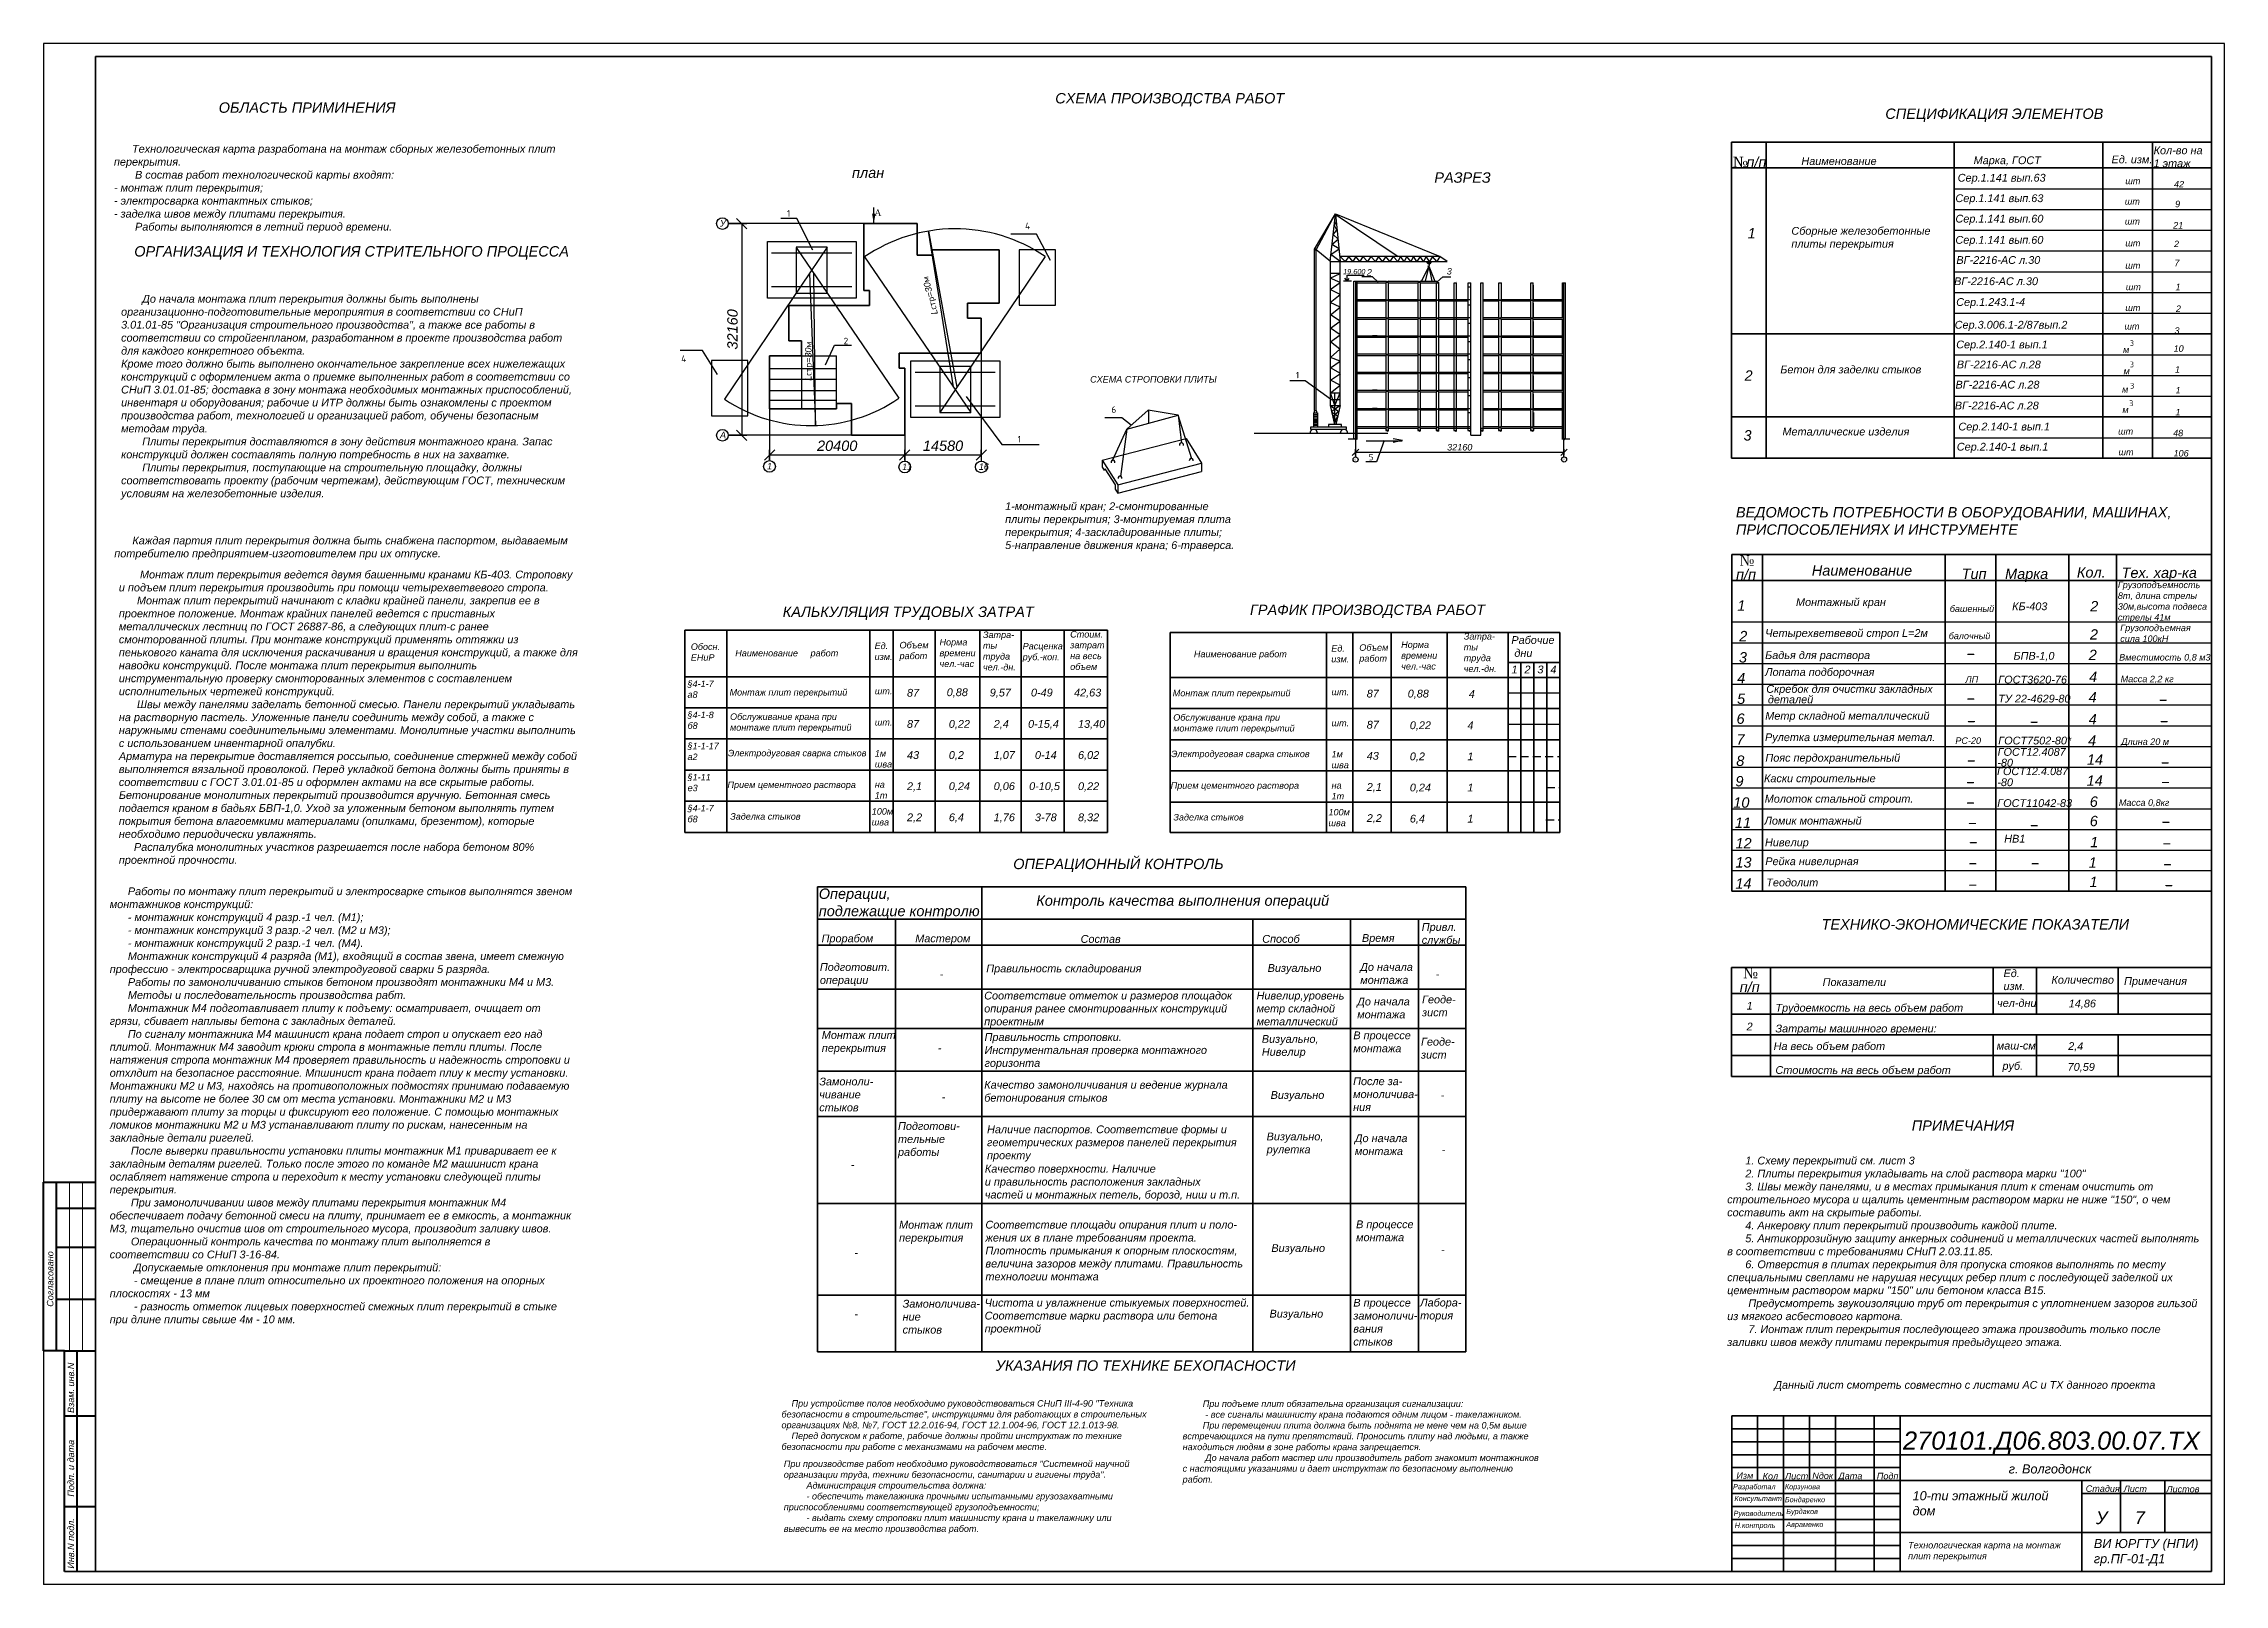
# Model space of a CAD drawing. Header units: millimetres. Extents: x 3254 to 5837, y -104 to 1724.
# Drawn here: x 4125 to 4966, y 1130 to 1724 of the extents above; entities that cross this region are included whole.
import ezdxf

# ---------------------------------------------------------------- set-up
doc = ezdxf.new("R2010")
doc.units = ezdxf.units.MM
doc.linetypes.add('HIDDEN2', pattern=[4.7625, 3.175, -1.5875])
for name, color, linetype, lineweight in [('Нормальная', 5, 'Continuous', 25), ('Основная', 7, 'Continuous', 40), ('Средняя', 94, 'Continuous', 30), ('Толстая', 6, 'Continuous', 35), ('Тонкая', 6, 'Continuous', 13), ('Штриховая', 1, 'HIDDEN2', 25)]:
    doc.layers.add(name, color=color, linetype=linetype, lineweight=lineweight)
doc.layers.add('Текст', color=14, linetype='Continuous')
doc.styles.get("Standard").update_dxf_attribs({"font": 'ARIALI.TTF'})
doc.styles.add('style1', font='ARIALI.TTF', dxfattribs={"height": 4})
doc.dimstyles.new('Copy(2) of LIN', dxfattribs={"dimscale": 0, "dimtxt": 4, "dimasz": 4, "dimexe": 2, "dimexo": 0, "dimgap": 1.5, "dimtad": 1, "dimdec": 0, "dimdsep": 46, "dimtxsty": 'Standard', "dimblk": 'OBLIQUE', "dimcen": 5, "dimadec": 0, "dimazin": 0, "dimtfac": 1, "dimtdec": 0, "dimtmove": 0, "dimatfit": 0, "dimfxl": 0, "dimtolj": 1, "dimarcsym": 0})
doc.dimstyles.new('ISO-25', dxfattribs={"dimtxt": 2.5, "dimasz": 2.5, "dimexe": 1.25, "dimexo": 0.625, "dimtad": 1, "dimtxsty": 'Standard', "dimcen": 2.5, "dimadec": 0, "dimazin": 0, "dimtfac": 1, "dimtmove": 0, "dimatfit": 3, "dimfxl": 0, "dimarcsym": 0})

msp = doc.modelspace()

# ---------------------------------------------------------------- texts
at = {"layer": 'Нормальная', "color": 0, "attachment_point": 1}
for s, insert, char_height, width in [('{\\fArial|b0|i1|c204|p34;ОБЛАСТЬ ПРИМИНЕНИЯ}', (4192.563, 1701.21), 4, 150.02803), ('{\\fArial|b0|i1|c204|p34;СХЕМА ПРОИЗВОДСТВА РАБОТ}', (4515.177, 1704.807), 4, 268.43977), ('{\\fArial|b0|i1|c204|p34;СПЕЦИФИКАЦИЯ ЭЛЕМЕНТОВ}', (4835.282, 1698.835), 4, 132.81975), ('{\\fArial|b0|i1|c204|p34;\\H1.2x;      Технологическая карта разработана на монтаж сборных железобетонных плит перекрытия.\\P       В состав работ технологической карты входят:\\P- монтаж плит перекрытия;\\P- электросварка контактных стыков;\\P- заделка швов между плитами перекрытия.\\P       Работы выполняются в летний период времени.\\P\\H0.8333x;      }', (4152.154, 1684.803), 2.5, 175.91719), ('{\\fArial|b0|i1|c204|p34;план}', (4436.807, 1676.113), 4, 36.15889), ('{\\fArial|b0|i1|c204|p34;РАЗРЕЗ}', (4661.37, 1674.242), 4, 52.7704), ('{\\Ftxt.shx|c204;1}', (4411.692, 1659.668), 2.5, 6.43883), ('{\\fArial|b0|i1|c204|p34;У}', (4385.883, 1655.842), 2.5, 2.11648), ('{\\Ftxt.shx|c204;4}', (4503.533, 1654.818), 2.5, 6.43883), ('{\\fArial|b0|i1|c204|p34;ОРГАНИЗАЦИЯ И ТЕХНОЛОГИЯ СТРИТЕЛЬНОГО ПРОЦЕССА}', (4160, 1645.791), 4, 186.19368), ('{\\fArial|b0|i1|c204|p34;19.600}', (4626.208, 1636.963), 2, 2.92981), ('{\\fArial|b0|i1|c204|p34;2}', (4635.336, 1636.931), 2.5, 6.43883), ('{\\fArial|b0|i1|c204|p34;3}', (4666.181, 1637.358), 2.5, 6.43883), ('{\\Ftxt.shx|c204;2}', (4433.563, 1610.463), 2.5, 6.43883), ('{\\Ftxt.shx|c204;4}', (4370.945, 1603.661), 2.5, 6.43883), ('{\\fArial|b0|i1|c204|p34;СХЕМА СТРОПОВКИ ПЛИТЫ}', (4528.615, 1595.697), 2.5, 50.16445), ('{\\Ftxt.shx|c204;1}', (4607.934, 1597.328), 2.5, 7.1312), ('{\\Ftxt.shx|c204;6}', (4536.797, 1584.009), 2.5, 6.43883), ('{\\fArial|b0|i1|c204|p34;А}', (4385.883, 1574.236), 2.5, 2.11648), ('{\\Ftxt.shx|c204;1}', (4500.664, 1572.668), 2.5, 6.43883), ('{\\Ftxt.shx|c204;5}', (4636.019, 1565.676), 2.5, 6.43883), ('{\\fArial|b0|i1|c204|p34;1}', (4404.021, 1562.229), 2.5, 2.11648), ('{\\fTxt|b0|i1|c204|p2;11}', (4456.181, 1561.985), 2.5, 2.11648), ('{\\fArial|b0|i1|c204|p34;16}', (4485.701, 1562.043), 2.5, 2.11648), ('{\\fArial|b0|i1|c204|p34;\\H1.2x;      Работы по монтажу плит перекрытий и электросварке стыков выполнятся звеном монтажников конструкций: \\P      - монтажник конструкций 4 разр.-1 чел. (М1);\\P      - монтажник конструкций 3 разр.-2 чел. (М2 и М3);\\P      - монтажник конструкций 2 разр.-1 чел. (М4).\\P      Монтажник конструкций 4 разряда (М1), входящий в состав звена, имеет смежную профессию - электросварщика ручной электродуговой сварки 5 разряда.\\P      Работы по замоноличиванию стыков бетоном производят монтажники М4 и М3.\\P      Методы и последовательность производства рабт.\\P      Монтажник М4 подготавливает плиту к подъему: осматривает, очищает от грязи, сбивает наплывы бетона с закладных деталей.\\P      По сигналу монтажника М4 машинист крана подает строп и опускает его над плитой. Монтажник М4 заводит крюки стропа в монтажные петли плиты. После натяжения стропа монтажник М4 проверяет правильность и надежность строповки и отхлдит на безопасное расстояние. Мпшинист крана подает плиу к месту установки. Монтажники М2 и М3, находясь на противоположных подмостях принимаю подаваемую плиту на высоте не более 30 см от места установки. Монтажники М2 и М3 придержавают плиту за торцы и фиксируют его положение. С помощью монтажных ломиков монтажники М2 и М3 устанавливают плиту по рискам, нанесенным на закладные детали ригелей.\\P       После выверки правильности установки плиты монтажник М1 приваривает ее к закладным деталям ригелей. Только после этого по команде М2 машинист крана ослабляет натяжение стропа и переходит к месту установки следующей плиты перекрытия.\\P       При замоноличивании швов между плитами перекрытия монтажник М4 обеспечивает подачу бетонной смеси на плиту, принимает ее в емкость, а монтажник М3, тщательно очистив шов от строительного мусора, производит заливку швов.\\P       Операционный контроль качества по монтажу плит выполняется в соответствии со СНиП 3-16-84.\\P        Допускаемые отклонения при монтаже плит перекрытий:\\P        - смещение в плане плит относительно их проектного положения на опорных плоскостях - 13 мм\\P        - разность отметок лицевых поверхностей смежных плит перекрытий в стыке при длине плиты свыше 4м - 10 мм.\\P        \\H0.8333x; }', (4150.543, 1398.579), 2.5, 177.991), ('{\\fArial|b0|i1|c204|p34;Примечания}', (4927.362, 1363.982), 3, 62.9641), ('{\\fArial|b0|i1|c204|p34;ПРИМЕЧАНИЯ}', (4845.476, 1308.732), 4, 147.05922), ('\\pi-10,l10;{\\fArial|b0|i1|c204|p34;      1. Схему перекрытий см. лист 3\\P\\pi0,l0;      2. Плиты перекрытия укладывать на слой раствора марки "100"\\P      3. Швы между панелями, и в местах примыкания плит к стенам очистить от строительного мусора и щалить цементным раствором марки не ниже "150", о чем составить акт на скрытые работы.\\P      4. Анкеровку плит перекрытий производить каждой плите.\\P      5. Антикоррозийную защиту анкерных содинений и металлических частей выполнять в соответствии с требованиями СНиП 2.03.11.85.\\P      6. Отверстия в плитах перекрытия для пропуска стояков выполнять по месту специальными свеплами не нарушая несущих ребер плит с последующей заделкой их цементным раствором марки "150" или бетоном класса В15.\\P       Предусмотреть звукоизоляцию труб от перекрытия с уплотнением зазоров гильзой из мягкого асбестового картона.\\P       7. Ионтаж плит перекрытия последующего этажа производить только после заливки швов между плитами перекрытия предыдущего этажа.}', (4774.304, 1294.757), 3, 182.4484), ('{\\fArial|b0|i1|c204|p34;Разработал}', (4776.563, 1168.533), 2, 20.82963), ('{\\fArial|b0|i1|c204|p34;Консультант}', (4777.094, 1163.965), 2, 18.63146), ('{\\fArial|b0|i1|c204|p34;Бондаренко}', (4796.563, 1163.533), 2, 20.82963), ('{\\fArial|b0|i1|c204|p34;Корзунова}', (4796.563, 1168.533), 2, 20.82963), ('{\\fArial|b0|i1|c204|p34;Руководитель}', (4776.776, 1158.222), 2, 18.63146), ('{\\fArial|b0|i1|c204|p34;Н.контроль}', (4777.213, 1153.605), 2, 19.49803), ('{\\fArial|b0|i1|c204|p34;Авраменко}', (4797.094, 1153.965), 2, 18.63146), ('{\\fArial|b0|i1|c204|p34;Бурдаков}', (4797.094, 1158.965), 2, 18.63146)]:
    msp.add_mtext(s, dxfattribs=dict(at, insert=insert, char_height=char_height, width=width))
for s, insert, char_height in [('{\\fTimes New Roman|b0|i0|c204|p18;А}', (4445.411, 1659.898), 2.5), ('{\\Ftxt.shx|c204;3}', (4929.552, 1609.482), 2.2), ('{\\Ftxt.shx|c204;3}', (4929.552, 1601.277), 2.2), ('{\\Ftxt.shx|c204;3}', (4929.656, 1593.071), 2.2), ('{\\Ftxt.shx|c204;3}', (4929.329, 1586.311), 2.2), ('{\\Ftxt.shx|c204;А}', (4630.48, 1563.875), 0.75), ('{\\Ftxt.shx|c204;У}', (4711.13, 1563.947), 0.75)]:
    msp.add_mtext(s, dxfattribs=dict(at, insert=insert, char_height=char_height))
at = {"layer": 'Нормальная', "color": 0, "char_height": 2.5, "attachment_point": 1}
for insert, rotation in [((4467.522, 1619.111), 104.357979), ((4418.675, 1593.884), 90)]:
    msp.add_mtext('L{\\Ftxt.shx|c204;стр}=30{\\Ftxt.shx|c204;м}', dxfattribs=dict(at, insert=insert, rotation=rotation))
at = {"layer": 'Средняя', "color": 0, "insert": (4810.705, 1386.332), "char_height": 4, "width": 135.71481, "attachment_point": 1}
msp.add_mtext('{\\fArial|b0|i1|c204|p34;ТЕХНИКО-ЭКОНОМИЧЕСКИЕ ПОКАЗАТЕЛИ}', dxfattribs=at)
at = {"layer": 'Толстая', "color": 0, "attachment_point": 1}
for s, insert, char_height in [('{\\fArial|b0|i1|c204|p34;Кол-во на \\P1 этаж}', (4938.756, 1684.232), 3), ('{\\fTimes New Roman|b0|i0|c204|p18;№}', (4776.529, 1680.225), 4), ('{\\fArial|b0|i1|c204|p34;п/п}', (4781.742, 1680.223), 4), ('{\\fArial|b0|i1|c204|p34;Наименование}', (4802.912, 1680.085), 3), ('{\\fArial|b0|i1|c204|p34;Сер.1.141 вып.63}', (4863.204, 1673.655), 3), ('{\\fArial|b0|i1|c204|p34;Марка, ГОСТ}', (4869.348, 1680.396), 3), ('{\\fArial|b0|i1|c204|p34;Ед. изм.}', (4922.519, 1680.712), 3), ('{\\fArial|b0|i1|c204|p34;Сер.1.141 вып.63}', (4862.326, 1665.767), 3), ('{\\fArial|b0|i1|c204|p34;шт}', (4927.851, 1672.166), 2.5), ('{\\fArial|b0|i1|c204|p34;42}', (4946.612, 1670.929), 2.5), ('{\\fArial|b0|i1|c204|p34;Сер.1.141 вып.60}', (4862.326, 1657.878), 3), ('{\\fArial|b0|i1|c204|p34;шт}', (4927.664, 1664.294), 2.5), ('{\\fArial|b0|i1|c204|p34;9}', (4947.022, 1663.276), 2.5), ('{\\fArial|b0|i1|c0|p34;1}', (4782.187, 1652.754), 4), ('{\\fArial|b0|i1|c204|p34;Сборные железобетонные\\Pплиты перекрытия}', (4799.058, 1653.183), 3), ('{\\fArial|b0|i1|c204|p34;Сер.1.141 вып.60}', (4862.326, 1649.697), 3), ('{\\fArial|b0|i1|c204|p34;шт}', (4927.664, 1656.609), 2.5), ('{\\fArial|b0|i1|c204|p34;21}', (4946.305, 1655.072), 2.5), ('{\\fArial|b0|i1|c204|p34;ВГ-2216-АС л.30}', (4862.685, 1641.936), 3), ('{\\fArial|b0|i1|c204|p34;шт}', (4927.851, 1648.175), 2.5), ('{\\fArial|b0|i1|c204|p34;2}', (4946.605, 1647.893), 2.5), ('{\\fArial|b0|i1|c204|p34;7}', (4946.754, 1640.565), 2.5), ('{\\fArial|b0|i1|c204|p34;ВГ-2216-АС л.30}', (4861.807, 1633.756), 3), ('{\\fArial|b0|i1|c204|p34;шт}', (4927.851, 1639.553), 2.5), ('{\\fArial|b0|i1|c204|p34;Сер.1.243.1-4}', (4862.619, 1625.739), 3), ('{\\fArial|b0|i1|c204|p34;шт}', (4928.039, 1631.306), 2.5), ('{\\fArial|b0|i1|c204|p34;1}', (4947.204, 1631.292), 2.5), ('{\\fArial|b0|i1|c204|p34;Сер.3.006.1-2/87вып.2 }', (4862.034, 1616.974), 3), ('{\\fArial|b0|i1|c204|p34;шт}', (4927.504, 1616.146), 2.5), ('{\\fArial|b0|i1|c204|p34;шт}', (4927.851, 1623.247), 2.5), ('{\\fArial|b0|i1|c204|p34;2}', (4947.353, 1622.902), 2.5), ('{\\fArial|b0|i1|c204|p34;Сер.2.140-1 вып.1}', (4862.619, 1609.377), 3), ('{\\fArial|b0|i1|c204|p34;м}', (4926.974, 1607.122), 2.5), ('{\\fArial|b0|i1|c204|p34;10}', (4946.462, 1607.549), 2.5), ('{\\fArial|b0|i1|c204|p34;3}', (4946.791, 1614.476), 2.5), ('{\\fArial|b0|i1|c204|p34;2}', (4781.014, 1597.908), 4), ('{\\fArial|b0|i1|c204|p34;Бетон для заделки стыков}', (4794.802, 1599.736), 3), ('{\\fArial|b0|i1|c204|p34;ВГ-2216-АС л.28}', (4862.879, 1601.662), 3), ('{\\fArial|b0|i1|c204|p34;м}', (4927.161, 1598.875), 2.5), ('{\\fArial|b0|i1|c204|p34;1}', (4946.992, 1599.497), 2.5), ('{\\fArial|b0|i1|c204|p34;ВГ-2216-АС л.28}', (4862.359, 1593.88), 3), ('{\\fArial|b0|i1|c204|p34;м}', (4926.586, 1591.839), 2.5), ('{\\fArial|b0|i1|c204|p34;1}', (4947.206, 1591.48), 2.5), ('{\\fArial|b0|i1|c204|p34;ВГ-2216-АС л.28}', (4862.1, 1585.839), 3), ('{\\fArial|b0|i1|c204|p34;м}', (4926.718, 1583.972), 2.5), ('{\\fArial|b0|i1|c204|p34;1}', (4947.182, 1583.054), 2.5), ('{\\fArial|b0|i1|c204|p34;3}', (4780.62, 1574.847), 4), ('{\\fArial|b0|i1|c204|p34;Металлические изделия}', (4795.617, 1575.789), 3), ('{\\fArial|b0|i1|c204|p34;Сер.2.140-1 вып.1}', (4863.478, 1577.735), 3), ('{\\fArial|b0|i1|c204|p34;шт}', (4925.06, 1575.652), 2.5), ('{\\fArial|b0|i1|c204|p34;48}', (4946.267, 1574.999), 2.5), ('{\\fArial|b0|i1|c204|p34;Сер.2.140-1 вып.1}', (4862.855, 1569.963), 3), ('{\\fArial|b0|i1|c204|p34;шт}', (4925.204, 1567.61), 2.5), ('{\\fArial|b0|i1|c204|p34;106}', (4946.441, 1567.189), 2.5), ('{\\fTimes New Roman|b0|i0|c204|p18;№}', (4779.038, 1526.599), 4), ('{\\fArial|b0|i1|c204|p34;Наименование}', (4806.938, 1522.754), 4), ('{\\fArial|b0|i1|c204|p34;п/п}', (4777.755, 1521.253), 4), ('{\\fArial|b0|i1|c204|p34;Тип}', (4864.727, 1521.455), 4), ('{\\fArial|b0|i1|c204|p34;Марка}', (4881.479, 1521.459), 4), ('{\\fArial|b0|i1|c204|p34;Кол.}', (4909.165, 1522.018), 4), ('{\\fArial|b0|i1|c204|p34;Тех. хар-ка}', (4926.393, 1521.892), 4), ('{\\fArial|b0|i1|c204|p34;Монтажный кран}', (4800.838, 1510.069), 3), ('{\\fArial|b0|i1|c204|p34;Операции, \\Pподлежащие контролю}', (4423.973, 1398.138), 4), ('{\\fArial|b0|i1|c204|p34;Контроль качества выполнения операций}', (4507.86, 1395.482), 4), ('{\\fArial|b0|i1|c204|p34;Прорабом}', (4425.061, 1380.402), 3), ('{\\fArial|b0|i1|c204|p34;Мастером}', (4461.189, 1380.402), 3), ('{\\fArial|b0|i1|c204|p34;Состав}', (4524.954, 1380.19), 3), ('{\\fArial|b0|i1|c204|p34;Способ}', (4594.984, 1380.215), 3), ('{\\fArial|b0|i1|c204|p34;Время}', (4633.453, 1380.564), 3), ('{\\fArial|b0|i1|c204|p34;Подготовит.\\Pоперации}', (4424.403, 1369.36), 3), ('-', (4470.623, 1366.628), 3), ('{\\fArial|b0|i1|c204|p34;Правильность складирования}', (4488.576, 1368.824), 3), ('{\\fArial|b0|i1|c204|p34;Визуально}', (4597.095, 1369.003), 3), ('{\\fArial|b0|i1|c204|p34;До начала \\Pмонтажа}', (4632.802, 1369.388), 3), ('-', (4661.913, 1366.628), 3), ('{\\fTimes New Roman|b0|i0|c204|p18;№}', (4780.427, 1367.53), 4), ('{\\fArial|b0|i1|c204|p34;Соответствие отметок и размеров площадок\\Pопирания ранее смонтированных конструкций\\Pпроектным}', (4487.772, 1358.356), 3), ('{\\fArial|b0|i1|c204|p34;Нивелир,уровень\\Pметр складной\\Pметаллический}', (4592.808, 1358.356), 3), ('{\\fArial|b0|i1|c204|p34;До начала\\Pмонтажа}', (4631.625, 1356.058), 3), ('{\\fArial|b0|i1|c204|p34;Геоде-\\Pзист}', (4656.632, 1356.863), 3), ('{\\fArial|b0|i1|c204|p34;п/п}', (4779.144, 1362.184), 4), ('{\\fArial|b0|i1|c204|p34;Монтаж плит\\Pперекрытия}', (4425.149, 1343.159), 3), ('{\\fArial|b0|i1|c204|p34;Правильность строповки.\\PИнструментальная проверка монтажного\\Pгоризонта}', (4487.908, 1342.38), 3), ('{\\fArial|b0|i1|c204|p34;Визуально,\\PНивелир}', (4594.836, 1341.641), 3), ('{\\fArial|b0|i1|c204|p34;В процессе\\Pмонтажа}', (4630.118, 1343.025), 3), ('{\\fArial|b0|i1|c204|p34;Геоде-\\Pзист}', (4656.234, 1340.571), 3), ('-', (4469.882, 1338.151), 3), ('{\\fArial|b0|i1|c204|p34;Замоноли-\\Pчивание \\Pстыков}', (4424.171, 1325.226), 3), ('{\\fArial|b0|i1|c204|p34;Качество замоноличивания и ведение журнала\\Pбетонирования стыков}', (4487.792, 1323.957), 3), ('{\\fArial|b0|i1|c204|p34;После за-\\Pмоноличива-\\Pния}', (4630.039, 1325.331), 3), ('-', (4471.363, 1319.289), 3), ('{\\fArial|b0|i1|c204|p34;Визуально}', (4598.237, 1320.036), 3), ('-', (4663.824, 1320.004), 3), ('{\\fArial|b0|i1|c204|p34;Подготови-\\Pтельные\\Pработы}', (4454.529, 1308.057), 3), ('{\\fArial|b0|i1|c204|p34;Наличие паспортов. Соответствие формы и \\Pгеометрических размеров панелей перекрытия\\Pпроекту}', (4488.869, 1306.786), 3), ('{\\fArial|b0|i1|c204|p34;Визуально,\\Pрулетка}', (4596.696, 1304.043), 3), ('{\\fArial|b0|i1|c204|p34;До начала \\Pмонтажа}', (4630.722, 1303.365), 3), ('-', (4664.199, 1299.034), 3), ('-', (4436.352, 1293.229), 3), ('{\\fArial|b0|i1|c204|p34;Качество поверхности. Наличие\\Pи правильность расположения закладных\\Pчастей и монтажных петель, борозд, ниш и т.п.}', (4488.024, 1291.624), 3), ('{\\fArial|b0|i1|c204|p34;Монтаж плит\\Pперекрытия}', (4454.953, 1270.017), 3), ('{\\fArial|b0|i1|c204|p34;Соответствие площади опирания плит и поло-\\Pжения их в плане требованиям проекта.\\PПлотность примыкания к опорным плоскостям,\\Pвеличина зазоров между плитами. Правильность\\Pтехнологии монтажа}', (4488.247, 1270.045), 3), ('{\\fArial|b0|i1|c204|p34;В процессе \\Pмонтажа}', (4631.183, 1270.174), 3), ('-', (4437.725, 1259.283), 3), ('{\\fArial|b0|i1|c204|p34;Визуально}', (4598.516, 1261.017), 3), ('-', (4663.953, 1260.365), 3), ('{\\fArial|b0|i1|c204|p34;Замоноличива-\\Pние\\Pстыков}', (4456.314, 1239.562), 3), ('{\\fArial|b0|i1|c204|p34;Чистота и увлажнение стыкуемых поверхностей.\\PСоответствие марки раствора или бетона \\Pпроектной}', (4487.955, 1239.973), 3), ('{\\fArial|b0|i1|c204|p34;В процессе \\Pзамоноличи-\\Pвания \\Pстыков}', (4630.128, 1239.945), 3), ('{\\fArial|b0|i1|c204|p34;Лабора-\\Pтория}', (4655.893, 1240), 3), ('-', (4437.725, 1235.624), 3), ('{\\fArial|b0|i1|c204|p34;Визуально}', (4597.813, 1235.709), 3)]:
    msp.add_mtext(s, dxfattribs=dict(at, insert=insert, char_height=char_height))
at = {"layer": 'Толстая', "color": 0, "attachment_point": 1, "style": 'style1'}
for s, insert, char_height, width in [('{\\fArial|b0|i1|c204|p34;\\H0.75x;       До начала монтажа плит перекрытия должны быть выполнены организационно-подготовительные мероприятия в соответствии со СНиП 3.01.01-85 "Организация строительного производства", а также все работы в соответствии со стройгенпланом, разработанном в проекте производства работ для каждого конкретного объекта.\\PКроме того должно быть выполнено окончательное закрепление всех нижележащих конструкций с оформлением акта о приемке выполненных работ в соответствии со СНиП 3.01.01-85; доставка в зону монтажа необходимых монтажных приспособлений, инвентаря и оборудования; рабочие и ИТР должны быть ознакомлены с проектом производства работ, технологией и организацией работ, обучены безопасным методам труда. \\P       Плиты перекрытия доставляются в зону действия монтажного крана. Запас конструкций должен составлять полную потребность в них на захватке.\\P       Плиты перекрытия, поступающие на строительную площадку, должны соответствовать проекту (рабочим чертежам), действующим ГОСТ, техническим условиям на железобетонные изделия.\\P\\P\\H1.333x; }', (4154.927, 1626.987), 4, 174.42086), ('{\\fArial|b0|i1|c204|p34;1-монтажный кран; 2-смонтированные плиты перекрытия; 3-монтируемая плита перекрытия; 4-заскладированные плиты; 5-направление движения крана; 6-траверса. }', (4495.855, 1547.019), 3, 89.00146), ('{\\fArial|b0|i1|c204|p34;      Каждая партия плит перекрытия должна быть снабжена паспортом, выдаваемым потребителю предприятием-изготовителем при их отпуске.}', (4152.29, 1533.805), 3, 184.7816), ('{\\fArial|b0|i1|c204|p34;       Монтаж плит перекрытия ведется двумя башенными кранами КБ-403. Строповку и подъем плит перекрытия производить при помощи четырехветвевого стропа.\\P      Монтаж плит перекрытий начинают с кладки крайней панели, закрепив ее в проектное положение. Монтаж крайних панелей ведется с приставных металлических лестниц по ГОСТ 26887-86, а следующих плит-с ранее смонторованной плиты. При монтаже конструкций применять оттяжки из пенькового каната для исключения раскачивания и вращения конструкций, а также для наводки конструкций. После монтажа плит перекрытия выполнить инструментальную проверку смонторованных элементов с составлением исполнительных чертежей конструкций.\\P      Швы между панелями заделать бетонной смесью. Панели перекрытий укладывать на растворную пастель. Уложенные панели соединить между собой, а также с наружными стенами соединительными элементами. Монолитные участки выполнить с использованием инвентарной опалубки. \\PАрматура на перекрытие доставляется россыпью, соединение стержней между собой выполняется вязальной проволокой. Перед укладкой бетона должны быть приняты в соответствии с ГОСТ 3.01.01-85 и оформлен актами на все скрытые работы. Бетонирование монолитных перекрытий производится вручную. Бетонная смесь подается краном в бадьях БВП-1,0. Уход за уложенным бетоном выполнять путем покрытия бетона влагоемкими материалами (опилками, брезентом), которые необходимо периодически увлажнять.\\P     Распалубка монолитных участков разрешается после набора бетоном 80% проектной прочности.}', (4154.061, 1520.68), 3, 176.70728), ('{\\fArial|b0|i1|c204|p34;Кол}', (4787.981, 1172.817), 2.5, 0.81082)]:
    msp.add_mtext(s, dxfattribs=dict(at, insert=insert, char_height=char_height, width=width))
at = {"layer": 'Толстая', "color": 0, "attachment_point": 1}
for s, insert, char_height, width in [('{\\fArial|b0|i1|c204|p34;ВЕДОМОСТЬ ПОТРЕБНОСТИ В ОБОРУДОВАНИИ, МАШИНАХ, ПРИСПОСОБЛЕНИЯХ И ИНСТРУМЕНТЕ }', (4777.658, 1545.182), 4, 199.64158), ('{\\fArial|b0|i1|c204|p34;КАЛЬКУЛЯЦИЯ ТРУДОВЫХ ЗАТРАТ}', (4410.077, 1506.834), 4, 106.82557), ('{\\fArial|b0|i1|c204|p34;ГРАФИК ПРОИЗВОДСТВА РАБОТ}', (4590.285, 1507.576), 4, 107.32836), ('{\\fArial|b0|i1|c204|p34;Затра-\\Pты труда чел.-дн.}', (4487.287, 1497.212), 2.5, 15.89414), ('{\\fArial|b0|i1|c204|p34;Стоим. затрат на весь объем}', (4520.932, 1497.403), 2.5, 16.68248), ('{\\fArial|b0|i1|c204|p34;Обосн.\\PЕНиР}', (4374.634, 1492.631), 2.5, 16.25163), ('{\\fArial|b0|i1|c204|p34;Наименование     работ}', (4391.771, 1490.126), 2.5, 62.57341), ('{\\fArial|b0|i1|c204|p34;Ед.\\Pизм.}', (4445.502, 1492.932), 2.5, 9.01142), ('{\\fArial|b0|i1|c204|p34;Объем\\Pработ}', (4455.12, 1493.236), 2.5, 16.13135), ('{\\fArial|b0|i1|c204|p34;Норма времени чел.-час}', (4470.542, 1494.35), 2.5, 17.31747), ('{\\fArial|b0|i1|c204|p34;Расценка\\Pруб.-коп.}', (4502.608, 1492.824), 2.5, 16.6058), ('{\\fArial|b0|i1|c204|p34;Наименование работ}', (4568.631, 1489.775), 2.5, 60.34263), ('{\\fArial|b0|i1|c204|p34;Ед.\\Pизм.}', (4621.633, 1491.984), 2.5, 9.01142), ('{\\fArial|b0|i1|c204|p34;Объем\\Pработ}', (4632.421, 1492.287), 2.5, 16.13135), ('{\\fArial|b0|i1|c204|p34;Норма времени чел.-час}', (4648.577, 1493.402), 2.5, 17.31747), ('{\\fArial|b0|i1|c204|p34;Затра-\\Pты труда чел.-дн.}', (4672.706, 1496.613), 2.5, 15.89414), ('{\\fArial|b0|i1|c204|p34;Рабочие\\P дни}', (4691.073, 1495.436), 3, 61.05166), ('{\\Ftxt.shx|c204;-}', (4866.486, 1491.411), 5, 8.06343), ('{\\fArial|b0|i1|c204|p34;1}', (4691.123, 1484.08), 3, 9.5973), ('{\\fArial|b0|i1|c204|p34;2}', (4696.123, 1484.08), 3, 9.5973), ('{\\fArial|b0|i1|c204|p34;3}', (4701.123, 1484.08), 3, 9.5973), ('{\\fArial|b0|i1|c204|p34;4}', (4706.123, 1484.08), 3, 9.5973), ('{\\fArial|b0|i1|c204|p32;§4-1-7\\Pа8}', (4373.368, 1478.329), 2.5, 16.25163), ('{\\fArial|b0|i1|c204|p34;Монтаж плит перекрытий}', (4389.577, 1475.042), 2.5, 55.1204), ('{\\fArial|b0|i1|c204|p34;шт.}', (4445.598, 1475.475), 2.5, 9.01142), ('{\\fArial|b0|i1|c204|p34;87}', (4458.001, 1475.092), 3, 16.13135), ('{\\fArial|b0|i1|c204|p34;0,88\\fArial|b1|i1|c0|p34;}', (4473.316, 1475.296), 3, 17.31747), ('{\\fArial|b0|i1|c204|p34;9,57}', (4489.92, 1475.182), 3, 9.5973), ('{\\fArial|b0|i1|c204|p34;0-49}', (4505.814, 1475.182), 3, 9.5973), ('{\\fArial|b0|i1|c204|p34;42,63}', (4522.42, 1475.182), 3, 9.5973), ('{\\fArial|b0|i1|c204|p34;Монтаж плит перекрытий}', (4560.486, 1474.734), 2.5, 55.1204), ('{\\fArial|b0|i1|c204|p34;шт.}', (4621.729, 1475.168), 2.5, 9.01142), ('{\\fArial|b0|i1|c204|p34;87}', (4635.302, 1474.785), 3, 16.13135), ('{\\fArial|b0|i1|c204|p34;0,88\\fArial|b1|i1|c0|p34;}', (4651.097, 1474.783), 3, 17.31747), ('{\\fArial|b0|i1|c204|p34;4}', (4674.643, 1474.647), 3, 9.5973), ('{\\fArial|b0|i1|c204|p32;§4-1-8\\Pб8}', (4373.368, 1466.329), 2.5, 16.25163), ('{\\fArial|b0|i1|c204|p34;Обслуживание крана при монтаже плит перекрытий}', (4389.757, 1465.647), 2.5, 55.1204), ('{\\fArial|b0|i1|c204|p34;Обслуживание крана при монтаже плит перекрытий}', (4560.666, 1465.339), 2.5, 55.1204), ('{\\Ftxt.shx|c204;-}', (4866.486, 1474.185), 5, 8.06343), ('{\\Ftxt.shx|c204;-}', (4940.654, 1473.723), 5, 8.06343), ('{\\fArial|b0|i1|c204|p34;шт.}', (4445.598, 1463.475), 2.5, 9.01142), ('{\\fArial|b0|i1|c204|p34;87}', (4458.001, 1463.092), 3, 16.13135), ('{\\fArial|b0|i1|c204|p34;0,22}', (4474.133, 1463.092), 3, 16.13135), ('{\\fArial|b0|i1|c204|p34;2,4}', (4491.45, 1463.092), 3, 16.13135), ('{\\fArial|b0|i1|c204|p34;0-15,4}', (4504.69, 1463.092), 3, 16.13135), ('{\\fArial|b0|i1|c204|p34;13,40}', (4523.95, 1463.092), 3, 16.13135), ('{\\fArial|b0|i1|c204|p34;шт.}', (4621.729, 1463.168), 2.5, 9.01142), ('{\\fArial|b0|i1|c204|p34;87}', (4635.302, 1462.785), 3, 16.13135), ('{\\fArial|b0|i1|c204|p34;0,22}', (4651.914, 1462.579), 3, 16.13135), ('{\\fArial|b0|i1|c204|p34;4}', (4674.122, 1462.557), 3, 16.13135), ('{\\Ftxt.shx|c204;-}', (4866.7, 1465.501), 5, 8.06343), ('{\\Ftxt.shx|c204;-}', (4890.918, 1465.257), 5, 8.06343), ('{\\Ftxt.shx|c204;-}', (4941.067, 1465.501), 5, 8.06343), ('{\\fArial|b0|i1|c204|p32;§1-1-17\\Pа2}', (4373.368, 1454.329), 2.5, 16.25163), ('{\\fArial|b0|i1|c204|p34;Электродуговая сварка стыков}', (4388.98, 1451.595), 2.5, 55.1204), ('{\\fArial|b0|i1|c204|p34;1м шва}', (4445.598, 1451.475), 2.5, 9.01142), ('{\\fArial|b0|i1|c204|p34;43}', (4458.001, 1451.092), 3, 16.13135), ('{\\fArial|b0|i1|c204|p34;0,2}', (4474.133, 1451.092), 3, 16.13135), ('{\\fArial|b0|i1|c204|p34;1,07}', (4491.45, 1451.092), 3, 16.13135), ('{\\fArial|b0|i1|c204|p34;0-14}', (4507.344, 1451.092), 3, 16.13135), ('{\\fArial|b0|i1|c204|p34;6,02}', (4523.95, 1451.092), 3, 16.13135), ('{\\fArial|b0|i1|c204|p34;Электродуговая сварка стыков}', (4559.889, 1451.287), 2.5, 55.1204), ('{\\fArial|b0|i1|c204|p34;1м шва}', (4621.729, 1451.168), 2.5, 9.01142), ('{\\fArial|b0|i1|c204|p34;43}', (4635.302, 1450.785), 3, 16.13135), ('{\\fArial|b0|i1|c204|p34;0,2}', (4651.914, 1450.579), 3, 16.13135), ('{\\fArial|b0|i1|c204|p34;1}', (4674.122, 1450.557), 3, 16.13135), ('{\\Ftxt.shx|c204;-}', (4866.663, 1450.327), 5, 8.06343), ('{\\Ftxt.shx|c204;-}', (4941.458, 1449.558), 5, 8.06343), ('{\\fArial|b0|i1|c204|p32;§1-11\\Pе3}', (4373.392, 1442.329), 2.5, 16.25163), ('{\\fArial|b0|i1|c204|p34;Прием цементного раствора }', (4388.77, 1439.386), 2.5, 55.1204), ('{\\fArial|b0|i1|c204|p34;на 1т}', (4445.598, 1439.475), 2.5, 9.01142), ('{\\fArial|b0|i1|c204|p34;2,1}', (4458.001, 1439.092), 3, 16.13135), ('{\\fArial|b0|i1|c204|p34;0,24}', (4474.133, 1439.092), 3, 16.13135), ('{\\fArial|b0|i1|c204|p34;0,06}', (4491.45, 1439.092), 3, 16.13135), ('{\\fArial|b0|i1|c204|p34;0-10,5}', (4505.098, 1439.092), 3, 16.13135), ('{\\fArial|b0|i1|c204|p34;0,22}', (4523.95, 1439.092), 3, 16.13135), ('{\\fArial|b0|i1|c204|p34;Прием цементного раствора }', (4559.679, 1439.078), 2.5, 55.1204), ('{\\fArial|b0|i1|c204|p34;на 1т}', (4621.729, 1439.168), 2.5, 9.01142), ('{\\fArial|b0|i1|c204|p34;2,1}', (4635.302, 1438.785), 3, 16.13135), ('{\\fArial|b0|i1|c204|p34;0,24}', (4651.914, 1438.579), 3, 16.13135), ('{\\fArial|b0|i1|c204|p34;1}', (4674.122, 1438.557), 3, 16.13135), ('{\\Ftxt.shx|c204;-}', (4866.37, 1441.985), 5, 8.06343), ('{\\Ftxt.shx|c204;-}', (4941.576, 1442.031), 5, 8.06343), ('{\\fArial|b0|i1|c204|p32;§4-1-7\\Pб8}', (4373.368, 1430.329), 2.5, 16.25163), ('{\\Ftxt.shx|c204;-}', (4866.345, 1434.088), 5, 8.06343), ('{\\fArial|b0|i1|c204|p34;Заделка стыков}', (4389.818, 1427.176), 2.5, 55.1204), ('{\\fArial|b0|i1|c204|p34;100м шва}', (4444.42, 1429.122), 2.5, 9.01142), ('{\\fArial|b0|i1|c204|p34;2,2}', (4458.001, 1427.092), 3, 16.13135), ('{\\fArial|b0|i1|c204|p34;6,4}', (4474.133, 1427.092), 3, 16.13135), ('{\\fArial|b0|i1|c204|p34;1,76}', (4491.45, 1427.092), 3, 16.13135), ('{\\fArial|b0|i1|c204|p34;3-78}', (4507.344, 1427.092), 3, 16.13135), ('{\\fArial|b0|i1|c204|p34;8,32}', (4523.95, 1427.092), 3, 16.13135), ('{\\fArial|b0|i1|c204|p34;Заделка стыков}', (4560.727, 1426.868), 2.5, 55.1204), ('{\\fArial|b0|i1|c204|p34;100м шва}', (4620.551, 1428.815), 2.5, 9.01142), ('{\\fArial|b0|i1|c204|p34;2,2}', (4635.302, 1426.785), 3, 16.13135), ('{\\fArial|b0|i1|c204|p34;6,4}', (4651.914, 1426.579), 3, 16.13135), ('{\\fArial|b0|i1|c204|p34;1}', (4674.122, 1426.557), 3, 16.13135), ('{\\Ftxt.shx|c204;-}', (4867.088, 1426.224), 5, 8.06343), ('{\\Ftxt.shx|c204;-}', (4890.948, 1425.383), 5, 8.06343), ('{\\Ftxt.shx|c204;-}', (4941.733, 1426.686), 5, 8.06343), ('{\\Ftxt.shx|c204;-}', (4867.446, 1418.805), 5, 8.06343), ('{\\Ftxt.shx|c204;-}', (4942.066, 1418.371), 5, 8.06343), ('{\\fArial|b0|i1|c204|p34;ОПЕРАЦИОННЫЙ КОНТРОЛЬ}', (4498.97, 1409.612), 4, 151.64471), ('{\\Ftxt.shx|c204;-}', (4867.233, 1410.723), 5, 8.06343), ('{\\Ftxt.shx|c204;-}', (4891.29, 1410.723), 5, 8.06343), ('{\\Ftxt.shx|c204;-}', (4942.334, 1410.326), 5, 8.06343), ('{\\Ftxt.shx|c204;-}', (4867.233, 1402.429), 5, 8.06343), ('{\\Ftxt.shx|c204;-}', (4942.871, 1402.28), 5, 8.06343), ('{\\fArial|b0|i1|c204|p34;Привл.\\Pслужбы}', (4656.509, 1384.812), 3, 0.08497), ('{\\fArial|b0|i1|c204|p34;Показатели}', (4811.107, 1363.564), 3, 62.9641), ('{\\fArial|b0|i1|c204|p34;Ед.\\Pизм.}', (4880.868, 1366.975), 3, 8.11476), ('{\\fArial|b0|i1|c204|p34;Количество}', (4899.353, 1364.445), 3, 62.9641), ('{\\fArial|b0|i1|c204|p34;1}', (4781.797, 1354.428), 3, 11.30878), ('{\\fArial|b0|i1|c204|p34;чел-дни}', (4878.381, 1355.507), 3, 11.2516), ('{\\fArial|b0|i1|c204|p34;14,86}', (4906.022, 1355.302), 3, 17.25754), ('{\\fArial|b0|i1|c204|p34;2}', (4781.797, 1346.428), 3, 11.30878), ('{\\fArial|b0|i1|c204|p34;Затраты машинного времени:}', (4792.912, 1345.65), 3, 116.54915), ('{\\fArial|b0|i1|c204|p34;Трудоемкость на весь объем работ}', (4792.912, 1353.65), 3, 116.54915), ('{\\fArial|b0|i1|c204|p34;На весь объем работ}', (4792.207, 1338.878), 3, 116.54915), ('{\\fArial|b0|i1|c204|p34;маш-см}', (4878.26, 1339.064), 3, 11.2516), ('{\\fArial|b0|i1|c204|p34;2,4}', (4905.798, 1338.88), 3, 17.25754), ('{\\fArial|b0|i1|c204|p34;Стоимость на весь объем работ}', (4792.912, 1329.65), 3, 116.54915), ('{\\fArial|b0|i1|c204|p34;руб.}', (4880.463, 1331.247), 3, 11.2516), ('{\\fArial|b0|i1|c204|p34;70,59}', (4905.592, 1330.855), 3, 17.25754), ('{\\fArial|b0|i1|c204|p34;УКАЗАНИЯ ПО ТЕХНИКЕ БЕХОПАСНОСТИ}', (4492.224, 1216.22), 4, 143.03647), ('{\\fArial|b0|i1|c204|p34;Данный лист смотреть совместно с листами АС и ТХ данного проекта}', (4792.49, 1208.271), 3, 178.45454), ('{\\fArial|b0|i1|c204|p34;\\H0.8333x;    При устройстве полов необходимо руководствоваться СНиП \\fArial|b0|i1|c0|p34;III\\fArial|b0|i1|c204|p34;-4-90 "Техника безопасности в строительстве", инструкциями для работающих в строительных организациях №8, №7, ГОСТ 12.2.016-94, ГОСТ 12.1.004-96, ГОСТ 12.1.013-98.\\P    Перед допуском к работе, рабочие должны пройти инструктаж по технике безопасности при работе с механизмами на рабочем месте.}', (4409.59, 1200.879), 3, 145.0492), ('{\\fArial|b0|i1|c204|p34;\\H0.8333x; \\P        При подъеме плит обязательна организация сигнализации:\\P         - все сигналы машинисту крана подаются одним лицом - такелажником.\\P        При перемещении плита должна быть поднята не мене чем на 0,5м выше встречающихся на пути препятствий. Проносить плиту над людьми, а также находиться людям в зоне работы крана запрещается.\\P         До начала работ мастер или производитель работ знакомит монтажников с настоящими указаниями и дает инструктаж по безопасному выполнению работ.  \\P\\H0.8125x;     }', (4564.296, 1204.945), 3, 139.48419), ('{\\fArial|b0|i1|c204|p34;\\H2x;270101.Д06.803.00.07.ТХ}', (4842.12, 1188.798), 3.5, 105.13693), ('{\\fArial|b0|i1|c204|p34;\\H0.8333x;При производстве работ необходимо руководствоваться "Системной научной организации труда, техники безопасности, санитарии и гигиены труда".\\P         Администрация строительства должна:\\P         - обеспечить такелажника прочными испытанными грузозахватными приспособлениями соответствующей грузоподъемности;\\P         - выдать схему строповки плит машинисту крана и такелажнику или вывесить ее на место производства работ.}', (4410.496, 1177.607), 3, 141.83889), ('{\\fArial|b0|i1|c204|p34;Технологическая карта на монтаж плит перекрытия}', (4844.073, 1146.217), 2.5, 67.2512)]:
    msp.add_mtext(s, dxfattribs=dict(at, insert=insert, char_height=char_height, width=width))
at = {"layer": 'Толстая', "color": 0, "attachment_point": 1, "style": 'style1'}
for s, insert, char_height in [('{\\fArial|b0|i1|c204|p34;Грузоподъемность\\P8т, длина стрелы\\P30м,высота подвеса \\Pстрелы 41м}', (4924.957, 1516.448), 2.5), ('1', (4778.221, 1509.251), 4), ('{\\fArial|b0|i1|c204|p34;башенный}', (4860.158, 1507.245), 2.5), ('{\\fArial|b0|i1|c204|p34;КБ-403}', (4884.192, 1508.431), 3), ('{\\fArial|b0|i1|c204|p34;2}', (4914.306, 1508.978), 4), ('{\\fArial|b0|i1|c204|p34;2}', (4778.965, 1497.445), 4), ('{\\fArial|b0|i1|c204|p34;Четырехветвевой строп }L{\\fArial|b0|i1|c204|p34;=2м}', (4788.972, 1498.129), 3), ('{\\fArial|b0|i1|c204|p34;2}', (4914.185, 1498.096), 4), ('{\\fArial|b0|i1|c204|p34;Грузоподъемная\\Pсила 100кН}', (4925.883, 1499.859), 2.5), ('{\\fArial|b0|i1|c204|p34;3}', (4778.834, 1489.262), 4), ('{\\fArial|b0|i1|c204|p34;Бадья для раствора}', (4788.938, 1489.6), 3), ('{\\fArial|b0|i1|c204|p34;балочный}', (4859.737, 1496.772), 2.5), ('{\\fArial|b0|i1|c204|p34;БПВ-1,0}', (4884.726, 1489.333), 3), ('{\\fArial|b0|i1|c204|p34;2}', (4913.729, 1490.195), 4), ('{\\fArial|b0|i1|c204|p34;4}', (4778.176, 1481.286), 4), ('{\\fArial|b0|i1|c204|p34;Лопата подборочная}', (4788.92, 1483.108), 3), ('{\\fArial|b0|i1|c204|p34;ГОСТ3620-76}', (4878.839, 1480.182), 3), ('{\\fArial|b0|i1|c204|p34;4}', (4913.888, 1481.75), 4), ('{\\fArial|b0|i1|c204|p34;Вместимость 0,8 м3}', (4925.47, 1488.522), 2.5), ('{\\fArial|b0|i1|c204|p34;Масса 2,2 кг}', (4926.034, 1480.173), 2.5), ('{\\fArial|b0|i1|c204|p34;5}', (4778.122, 1473.305), 4), ('{\\fArial|b0|i1|c204|p34;Скребок для очистки закладных}', (4789.356, 1476.584), 3), ('{\\fArial|b0|i1|c204|p34;деталей}', (4789.998, 1472.517), 3), ('{\\fArial|b0|i1|c204|p34;ЛП}', (4866.178, 1479.935), 2.5), ('{\\fArial|b0|i1|c204|p34;ТУ 22-4629-80}', (4878.839, 1472.852), 3), ('{\\fArial|b0|i1|c204|p34;4}', (4913.691, 1473.875), 4), ('{\\fArial|b0|i1|c204|p34;6}', (4777.911, 1465.619), 4), ('{\\fArial|b0|i1|c204|p34;Метр складной металлический}', (4788.987, 1466.216), 3), ('{\\fArial|b0|i1|c204|p34;4}', (4913.721, 1465.415), 4), ('{\\fArial|b0|i1|c204|p34;7}', (4777.911, 1457.616), 4), ('{\\fArial|b0|i1|c204|p34;Рулетка измерительная метал.}', (4788.891, 1457.961), 3), ('{\\fArial|b0|i1|c204|p34;РС-20}', (4862.297, 1456.392), 2.5), ('{\\fArial|b0|i1|c204|p34;ГОСТ7502-80*}', (4878.839, 1456.68), 3), ('{\\fArial|b0|i1|c204|p34;4}', (4913.501, 1457.219), 4), ('{\\fArial|b0|i1|c204|p34;Длина 20 м}', (4926.254, 1456.012), 2.5), ('{\\fArial|b0|i1|c204|p34;8}', (4777.806, 1449.403), 4), ('{\\fArial|b0|i1|c204|p34;Пояс пердохранительный}', (4789.03, 1450.037), 3), ('{\\fArial|b0|i1|c204|p34;-80}', (4878.468, 1448.156), 3), ('{\\fArial|b0|i1|c204|p34;ГОСТ12.4087}', (4878.59, 1452.301), 3), ('{\\fArial|b0|i1|c204|p34;14}', (4913.054, 1449.867), 4), ('{\\fArial|b0|i1|c204|p34;9}', (4777.49, 1441.506), 4), ('{\\fArial|b0|i1|c204|p34;Каски строительные}', (4788.499, 1442.104), 3), ('{\\fArial|b0|i1|c204|p34;ГОСТ12.4.087}', (4878.361, 1444.856), 3), ('{\\fArial|b0|i1|c204|p34;-80}', (4878.468, 1440.603), 3), ('{\\fArial|b0|i1|c204|p34;14}', (4912.933, 1441.732), 4), ('{\\fArial|b0|i1|c204|p34;10}', (4776.659, 1433.281), 4), ('{\\fArial|b0|i1|c204|p34;Молоток стальной строит.}', (4788.788, 1434.253), 3), ('{\\fArial|b0|i1|c204|p34;ГОСТ11042-83}', (4878.455, 1432.573), 3), ('{\\fArial|b0|i1|c204|p34;6}', (4914.128, 1433.623), 4), ('{\\fArial|b0|i1|c204|p34;Масса 0,8кг}', (4925.35, 1432.51), 2.5), ('{\\fArial|b0|i1|c204|p34;11}', (4777.307, 1425.506), 4), ('{\\fArial|b0|i1|c204|p34;Ломик монтажный}', (4788.672, 1425.79), 3), ('{\\fArial|b0|i1|c204|p34;6}', (4914.128, 1426.151), 4), ('{\\fArial|b0|i1|c204|p34;12}', (4777.505, 1417.581), 4), ('{\\fArial|b0|i1|c204|p34;Нивелир}', (4788.87, 1417.422), 3), ('{\\fArial|b0|i1|c204|p34;НВ1}', (4881.131, 1418.831), 3), ('{\\fArial|b0|i1|c204|p34;1}', (4914.315, 1418.031), 4), ('{\\fArial|b0|i1|c204|p34;13}', (4777.48, 1410.223), 4), ('{\\fArial|b0|i1|c204|p34;Рейка нивелирная}', (4789.004, 1410.144), 3), ('{\\fArial|b0|i1|c204|p34;1}', (4913.72, 1410.144), 4), ('{\\fArial|b0|i1|c204|p34;14}', (4777.48, 1402.081), 4), ('{\\fArial|b0|i1|c204|p34;Теодолит}', (4789.372, 1401.961), 3), ('{\\fArial|b0|i1|c204|p34;1}', (4914.017, 1402.704), 4), ('{\\fArial|b0|i1|c204|p34;Изм}', (4777.859, 1173.054), 2.5), ('{\\fArial|b0|i1|c204|p34;Лист}', (4796.584, 1172.831), 2.5), ('N{\\fArial|b0|i1|c204|p34;док}', (4807.122, 1172.976), 2.5), ('{\\fArial|b0|i1|c204|p34;Дата}', (4817.171, 1172.918), 2.5), ('{\\fArial|b0|i1|c204|p34;Подп}', (4832.003, 1172.866), 2.5), ('{\\fArial|b0|i1|c204|p34;Стадия}', (4912.578, 1168.035), 2.5), ('{\\fArial|b0|i1|c204|p34;Лист}', (4927.188, 1167.953), 2.5), ('{\\fArial|b0|i1|c204|p34;Листов}', (4943.669, 1167.846), 2.5), ('{\\fArial|b0|i1|c204|p34;У}', (4916.519, 1158.078), 5), ('{\\fArial|b0|i1|c204|p34;7}', (4931.519, 1158.078), 5), ('{\\fArial|b0|i1|c204|p34;ВИ ЮРГТУ (НПИ)\\Pгр.ПГ-01-Д1}', (4915.7, 1147.351), 3.5)]:
    msp.add_mtext(s, dxfattribs=dict(at, insert=insert, char_height=char_height))
at = {"layer": 'Толстая', "char_height": 3.5, "attachment_point": 1}
for s, insert, width in [('{\\fArial|b0|i1|c204|p34;\\C0;г. Волгодонск}', (4882.873, 1176.125), 120), ('{\\fArial|b0|i1|c204|p34;\\C0;10-ти этажный жилой дом}', (4845.804, 1165.79), 55.59211)]:
    msp.add_mtext(s, dxfattribs=dict(at, insert=insert, width=width))
at = {"layer": 'Тонкая', "char_height": 2.5, "attachment_point": 1, "rotation": 90}
for s, insert, width in [('{\\fArial|b0|i1|c204|p34;\\C0;Согласовано}', (4126.311, 1236.888), 48.47778), ('{\\fArial|b0|i1|c204|p34;\\C0;Взам.\\fArial|b0|i1|c0|p34; \\fArial|b0|i1|c204|p34;инв.\\fArial|b0|i1|c0|p34;N}', (4134.311, 1195.939), 26.14608), ('{\\fArial|b0|i1|c204|p34;\\C0;Подп. и дата}', (4134.311, 1163.681), 31.31111)]:
    msp.add_mtext(s, dxfattribs=dict(at, insert=insert, width=width))
at = {"layer": 'Тонкая', "color": 0, "insert": (4134.311, 1135.939), "char_height": 2.5, "width": 26.14608, "attachment_point": 1, "rotation": 90}
msp.add_mtext('{\\fArial|b0|i1|c204|p34;Инв.}N{\\fArial|b0|i1|c204|p34; подл.}', dxfattribs=at)

# ---------------------------------------------------------------- blocks, each defined once
blk = doc.blocks.new('_OBLIQUE')
at = {"color": 0, "linetype": 'ByBlock'}
blk.add_line((-0.5, -0.5), (0.5, 0.5), dxfattribs=at)
blk = doc.blocks.new('*D463')
at = {"layer": 'DEFPOINTS', "color": 0}
for p in [(4457.15, 1565.27), (4486.65, 1565.27), (4486.65, 1565.27)]:
    blk.add_point(p, dxfattribs=at)
at = {"layer": 'Нормальная', "color": 0, "lineweight": -2}
for p, q in [((4457.15, 1565.27), (4457.15, 1567.27)), ((4457.15, 1565.27), (4486.65, 1565.27)), ((4486.65, 1565.27), (4486.65, 1567.27))]:
    blk.add_line(p, q, dxfattribs=at)
at = {"layer": 'Нормальная', "color": 0, "lineweight": -2, "xscale": 4, "yscale": 4, "zscale": 4, "rotation": 180}
blk.add_blockref('_OBLIQUE', (4457.15, 1565.27), dxfattribs=at)
at = {"layer": 'Нормальная', "color": 0, "lineweight": -2, "xscale": 4, "yscale": 4, "zscale": 4}
blk.add_blockref('_OBLIQUE', (4486.65, 1565.27), dxfattribs=at)
at = {"layer": 'Нормальная', "color": 0, "insert": (4471.9, 1568.81), "char_height": 4, "attachment_point": 5}
blk.add_mtext('\\A1;14580', dxfattribs=at)
blk = doc.blocks.new('*D464')
at = {"layer": 'DEFPOINTS', "color": 0}
for p in [(4457.15, 1565.27), (4405.02, 1563.23), (4457.15, 1563.23)]:
    blk.add_point(p, dxfattribs=at)
at = {"layer": 'Нормальная', "color": 0, "lineweight": -2}
for p, q in [((4405.02, 1563.23), (4405.02, 1567.27)), ((4405.02, 1565.27), (4457.15, 1565.27)), ((4457.15, 1563.23), (4457.15, 1567.27))]:
    blk.add_line(p, q, dxfattribs=at)
at = {"layer": 'Нормальная', "color": 0, "lineweight": -2, "xscale": 4, "yscale": 4, "zscale": 4, "rotation": 180}
blk.add_blockref('_OBLIQUE', (4405.02, 1565.27), dxfattribs=at)
at = {"layer": 'Нормальная', "color": 0, "lineweight": -2, "xscale": 4, "yscale": 4, "zscale": 4}
blk.add_blockref('_OBLIQUE', (4457.15, 1565.27), dxfattribs=at)
at = {"layer": 'Нормальная', "color": 0, "insert": (4431.08, 1568.81), "char_height": 4, "attachment_point": 5}
blk.add_mtext('\\A1;20400', dxfattribs=at)
blk = doc.blocks.new('*D465')
at = {"layer": 'DEFPOINTS', "color": 0}
for p in [(4389.12, 1654.49), (4389.12, 1572.89), (4394.25, 1572.89)]:
    blk.add_point(p, dxfattribs=at)
at = {"layer": 'Нормальная', "color": 0, "lineweight": -2}
for p, q in [((4389.12, 1654.49), (4396.25, 1654.49)), ((4394.25, 1654.49), (4394.25, 1572.89)), ((4389.12, 1572.89), (4396.25, 1572.89))]:
    blk.add_line(p, q, dxfattribs=at)
at = {"layer": 'Нормальная', "color": 0, "lineweight": -2, "xscale": 4, "yscale": 4, "zscale": 4}
for p, rotation in [((4394.25, 1654.49), 90), ((4394.25, 1572.89), 270)]:
    blk.add_blockref('_OBLIQUE', p, dxfattribs=dict(at, rotation=rotation))
at = {"layer": 'Нормальная', "color": 0, "insert": (4390.71, 1613.69), "char_height": 4, "attachment_point": 5, "rotation": 90}
blk.add_mtext('\\A1;32160', dxfattribs=at)
blk = doc.blocks.new('*D466')
at = {"layer": 'DEFPOINTS', "color": 0}
for p in [(4630.97, 1564.55), (4711.37, 1566.33), (4711.37, 1564.55)]:
    blk.add_point(p, dxfattribs=at)
at = {"layer": 'Нормальная', "color": 0, "lineweight": -2}
for p, q in [((4630.97, 1565.17), (4630.97, 1567.58)), ((4630.97, 1566.33), (4711.37, 1566.33)), ((4711.37, 1565.17), (4711.37, 1567.58))]:
    blk.add_line(p, q, dxfattribs=at)
at = {"layer": 'Нормальная', "color": 0, "lineweight": -2, "xscale": 2.5, "yscale": 2.5, "zscale": 2.5, "rotation": 180}
blk.add_blockref('_OBLIQUE', (4630.97, 1566.33), dxfattribs=at)
at = {"layer": 'Нормальная', "color": 0, "lineweight": -2, "xscale": 2.5, "yscale": 2.5, "zscale": 2.5}
blk.add_blockref('_OBLIQUE', (4711.37, 1566.33), dxfattribs=at)
at = {"layer": 'Нормальная', "color": 0, "insert": (4671.17, 1568.24), "char_height": 2.5, "attachment_point": 5}
blk.add_mtext('32160', dxfattribs=at)

# ---------------------------------------------------------------- dimensions: what is measured, and where the dimension line sits
at = {"layer": 'Нормальная', "color": 0}
dim = msp.add_linear_dim(base=(4394.25, 1572.887), p1=(4389.118, 1654.494), p2=(4389.118, 1572.887), angle=90, text='32160', dimstyle='Copy(2) of LIN', override={"dimscale": 1}, dxfattribs=at)
dim.commit()
dim.dimension.update_dxf_attribs({"geometry": '*D465', "text_midpoint": (4390.708, 1613.69)})
for base, p1, p2, text, dimstyle, override, picture, middle in [((4457.146, 1565.27), (4405.018, 1563.227), (4457.146, 1563.227), '20400', 'Copy(2) of LIN', {"dimscale": 1}, '*D464', (4431.082, 1568.812)), ((4486.655, 1565.27), (4457.146, 1565.27), (4486.655, 1565.27), '14580', 'Copy(2) of LIN', {"dimscale": 1}, '*D463', (4471.9, 1568.813)), ((4711.365, 1566.334), (4630.965, 1564.547), (4711.365, 1564.547), '32160', 'ISO-25', {"dimblk1": 'OBLIQUE', "dimblk2": 'OBLIQUE', "dimsah": 1}, '*D466', (4671.165, 1568.235))]:
    dim = msp.add_linear_dim(base=base, p1=p1, p2=p2, text=text, dimstyle=dimstyle, override=override, dxfattribs=at)
    dim.commit()
    dim.dimension.update_dxf_attribs({"geometry": picture, "text_midpoint": middle})

# ---------------------------------------------------------------- linework, layer by layer
at = {"layer": 'Нормальная', "color": 0}
for p, q in [((4861.797, 1667.934), (4961.043, 1667.934)), ((4615.203, 1644.58), (4623.205, 1658.184)), ((4615.777, 1644.409), (4623.166, 1658.164)), ((4621.223, 1639.823), (4623.203, 1658.177)), ((4623.166, 1658.164), (4647.461, 1641.746)), ((4623.203, 1658.177), (4625.082, 1639.818)), ((4623.205, 1658.184), (4663.57, 1641.803)), ((4861.797, 1659.934), (4961.043, 1659.934)), ((4441.418, 1654.494), (4389.118, 1654.494)), ((4415.528, 1656.384), (4409.363, 1656.384)), ((4421.693, 1644.204), (4415.528, 1656.384)), ((4451.361, 1654.494), (4441.418, 1654.494)), ((4466.331, 1651.506), (4477.218, 1591.398)), ((4475.88, 1591.493), (4466.331, 1651.506)), ((4507.923, 1650.401), (4498.042, 1650.401)), ((4513.342, 1640.212), (4507.923, 1650.401)), ((4621.867, 1646.452), (4624.244, 1648.444)), ((4622.288, 1650.282), (4623.784, 1651.967)), ((4624.244, 1648.444), (4622.288, 1650.282)), ((4622.849, 1653.776), (4623.463, 1655.185)), ((4623.784, 1651.967), (4622.849, 1653.776)), ((4861.797, 1651.934), (4961.043, 1651.934)), ((4427.247, 1645.409), (4387.667, 1586.761)), ((4404.151, 1647.623), (4438.447, 1647.623)), ((4404.151, 1625.789), (4404.151, 1647.623)), ((4405.751, 1643.185), (4436.67, 1643.185)), ((4427.247, 1645.409), (4415.237, 1645.409)), ((4415.237, 1645.209), (4454.868, 1587.145)), ((4415.237, 1645.209), (4415.237, 1627.614)), ((4427.247, 1627.614), (4427.247, 1645.409)), ((4438.447, 1647.623), (4438.447, 1625.789)), ((4441.643, 1641.654), (4482.624, 1581.612)), ((4511.254, 1641.831), (4470.614, 1581.612)), ((4515.255, 1644.351), (4501.23, 1644.351)), ((4501.23, 1644.351), (4501.23, 1623.018)), ((4515.255, 1623.018), (4515.255, 1644.351)), ((4615.203, 1582.384), (4615.203, 1644.58)), ((4615.777, 1582.359), (4615.777, 1644.409)), ((4621.279, 1639.872), (4615.777, 1644.404)), ((4621.483, 1642.584), (4624.627, 1644.729)), ((4625.049, 1639.827), (4621.483, 1642.584)), ((4624.627, 1644.729), (4621.867, 1646.452)), ((4663.471, 1641.791), (4624.798, 1641.791)), ((4627.015, 1639.808), (4624.995, 1641.776)), ((4628.345, 1641.776), (4627.015, 1639.808)), ((4629.961, 1639.808), (4628.345, 1641.776)), ((4631.143, 1641.776), (4629.961, 1639.808)), ((4632.67, 1639.808), (4631.143, 1641.776)), ((4633.802, 1641.776), (4632.67, 1639.808)), ((4635.576, 1639.808), (4633.802, 1641.776)), ((4636.856, 1641.776), (4635.576, 1639.808)), ((4638.629, 1639.808), (4636.856, 1641.776)), ((4639.861, 1641.776), (4638.629, 1639.808)), ((4641.388, 1639.808), (4639.861, 1641.776)), ((4642.668, 1641.776), (4641.388, 1639.808)), ((4644.244, 1639.808), (4642.668, 1641.776)), ((4645.426, 1641.776), (4644.244, 1639.808)), ((4647.347, 1639.808), (4645.426, 1641.776)), ((4648.36, 1641.773), (4647.347, 1639.808)), ((4649.736, 1639.818), (4648.36, 1641.773)), ((4650.807, 1641.773), (4649.736, 1639.818)), ((4652.276, 1639.818), (4650.807, 1641.773)), ((4653.346, 1641.773), (4652.276, 1639.818)), ((4654.57, 1639.818), (4653.346, 1641.773)), ((4655.855, 1641.773), (4654.57, 1639.818)), ((4657.14, 1639.818), (4655.855, 1641.773)), ((4658.241, 1641.773), (4657.14, 1639.818)), ((4659.526, 1639.818), (4658.241, 1641.773)), ((4660.689, 1641.835), (4659.526, 1639.818)), ((4662.341, 1639.818), (4660.689, 1641.835)), ((4663.504, 1641.773), (4662.341, 1639.818)), ((4666.314, 1639.818), (4663.471, 1641.791)), ((4861.797, 1643.934), (4961.043, 1643.934)), ((4420.36, 1635.213), (4422.725, 1576.841)), ((4422.725, 1576.841), (4422.022, 1635.259)), ((4621.241, 1633.494), (4625.062, 1635.267)), ((4625.062, 1631.722), (4621.241, 1633.494)), ((4621.241, 1629.063), (4625.062, 1631.722)), ((4621.267, 1639.818), (4625.082, 1639.818)), ((4621.267, 1584.35), (4621.267, 1639.818)), ((4621.267, 1635.358), (4625.082, 1635.358)), ((4625.082, 1639.818), (4666.314, 1639.818)), ((4625.082, 1584.35), (4625.082, 1639.818)), ((4629.449, 1632.32), (4626.393, 1632.32)), ((4627.727, 1632.32), (4626.866, 1633.401)), ((4627.727, 1632.32), (4627.727, 1634.547)), ((4627.727, 1634.547), (4634.332, 1634.547)), ((4627.727, 1632.32), (4628.458, 1633.347)), ((4630.328, 1632.257), (4642.798, 1632.257)), ((4630.328, 1571.449), (4630.328, 1632.257)), ((4630.965, 1632.257), (4630.965, 1564.499)), ((4631.603, 1571.449), (4631.603, 1632.257)), ((4631.603, 1631.657), (4642.798, 1631.657)), ((4637.533, 1633.938), (4633.403, 1633.938)), ((4639.684, 1631.961), (4637.533, 1633.938)), ((4643.748, 1632.257), (4642.798, 1631.657)), ((4642.798, 1632.257), (4643.748, 1631.657)), ((4642.798, 1625.257), (4642.798, 1631.657)), ((4643.748, 1632.257), (4655.09, 1632.257)), ((4643.748, 1631.657), (4655.09, 1631.657)), ((4643.748, 1625.257), (4643.748, 1631.657)), ((4650.228, 1632.257), (4652.728, 1632.257)), ((4656.04, 1632.257), (4655.09, 1631.657)), ((4655.09, 1632.257), (4656.04, 1631.657)), ((4655.09, 1625.257), (4655.09, 1631.657)), ((4656.04, 1632.257), (4662.14, 1632.257)), ((4656.04, 1631.657), (4663.09, 1631.657)), ((4656.04, 1625.257), (4656.04, 1631.657)), ((4659.24, 1638.036), (4656.387, 1632.273)), ((4659.24, 1638.036), (4657.875, 1632.273)), ((4658.587, 1639.36), (4658.587, 1639.811)), ((4660, 1639.36), (4658.587, 1639.36)), ((4658.593, 1639.348), (4659.381, 1638.813)), ((4659.24, 1638.098), (4661.597, 1632.273)), ((4659.302, 1637.912), (4660.419, 1632.273)), ((4659.371, 1638.82), (4659.371, 1638.339)), ((4659.381, 1638.813), (4660.003, 1639.367)), ((4660, 1639.811), (4660, 1639.36)), ((4662.14, 1632.257), (4663.09, 1631.657)), ((4662.14, 1625.257), (4662.14, 1631.657)), ((4662.458, 1632.04), (4664.629, 1633.976)), ((4663.09, 1625.257), (4663.09, 1631.657)), ((4664.629, 1633.976), (4667.769, 1633.976)), ((4668.99, 1631.662), (4669.94, 1631.662)), ((4668.99, 1574.675), (4668.99, 1631.662)), ((4669.94, 1632.257), (4669.94, 1632.26)), ((4669.94, 1574.675), (4669.94, 1631.662)), ((4674.44, 1631.662), (4675.39, 1631.662)), ((4674.44, 1574.675), (4674.44, 1631.662)), ((4675.39, 1572.945), (4675.39, 1631.662)), ((4679.24, 1631.657), (4680.19, 1631.657)), ((4679.24, 1572.945), (4679.24, 1631.657)), ((4680.19, 1574.675), (4680.19, 1631.657)), ((4686.29, 1631.657), (4687.24, 1631.657)), ((4686.29, 1625.257), (4686.29, 1631.657)), ((4687.24, 1625.257), (4687.24, 1631.657)), ((4698.59, 1625.257), (4698.59, 1631.657)), ((4698.59, 1631.657), (4699.54, 1631.657)), ((4699.54, 1625.257), (4699.54, 1631.657)), ((4710.728, 1625.257), (4710.728, 1631.657)), ((4710.728, 1631.657), (4712.003, 1631.657)), ((4711.365, 1564.547), (4711.365, 1631.657)), ((4712.003, 1571.449), (4712.003, 1631.657)), ((4861.797, 1635.934), (4961.043, 1635.934)), ((4438.447, 1625.789), (4404.151, 1625.789)), ((4436.67, 1630.049), (4405.751, 1630.049)), ((4415.237, 1627.614), (4427.247, 1627.614)), ((4625.062, 1627.086), (4621.241, 1629.063)), ((4621.241, 1624.086), (4625.062, 1627.086)), ((4625.113, 1622.309), (4621.241, 1624.086)), ((4631.603, 1625.257), (4642.798, 1625.257)), ((4631.603, 1624.657), (4642.798, 1624.657)), ((4643.748, 1625.257), (4642.798, 1624.657)), ((4642.798, 1625.257), (4643.748, 1624.657)), ((4642.798, 1618.257), (4642.798, 1624.657)), ((4643.748, 1625.257), (4655.09, 1625.257)), ((4643.748, 1624.657), (4655.09, 1624.657)), ((4643.748, 1618.257), (4643.748, 1624.657)), ((4650.228, 1625.257), (4652.728, 1625.257)), ((4656.04, 1625.257), (4655.09, 1624.657)), ((4655.09, 1625.257), (4656.04, 1624.657)), ((4655.09, 1618.257), (4655.09, 1624.657)), ((4656.04, 1625.257), (4662.14, 1625.257)), ((4656.04, 1624.657), (4662.14, 1624.657)), ((4656.04, 1618.257), (4656.04, 1624.657)), ((4663.09, 1625.257), (4662.14, 1624.657)), ((4662.14, 1625.257), (4663.09, 1624.657)), ((4662.14, 1618.257), (4662.14, 1624.657)), ((4663.09, 1625.257), (4675.39, 1625.257)), ((4663.09, 1624.657), (4674.44, 1624.657)), ((4663.09, 1618.257), (4663.09, 1624.657)), ((4669.932, 1625.258), (4672.432, 1625.258)), ((4674.44, 1630.153), (4675.39, 1630.153)), ((4674.44, 1623.158), (4675.39, 1623.158)), ((4680.19, 1625.257), (4686.29, 1625.257)), ((4680.19, 1624.657), (4686.29, 1624.657)), ((4687.24, 1625.257), (4686.29, 1624.657)), ((4686.29, 1625.257), (4687.24, 1624.657)), ((4686.29, 1618.257), (4686.29, 1624.657)), ((4687.24, 1625.257), (4698.59, 1625.257)), ((4687.24, 1624.657), (4698.59, 1624.657)), ((4687.24, 1618.257), (4687.24, 1624.657)), ((4699.54, 1625.257), (4698.59, 1624.657)), ((4698.59, 1625.257), (4699.54, 1624.657)), ((4698.59, 1618.257), (4698.59, 1624.657)), ((4699.54, 1630.757), (4699.54, 1625.257)), ((4699.54, 1625.257), (4711.365, 1625.257)), ((4699.54, 1625.257), (4702.04, 1625.257)), ((4699.54, 1624.657), (4711.365, 1624.657)), ((4699.54, 1618.257), (4699.54, 1624.657)), ((4699.54, 1623.757), (4699.54, 1618.257)), ((4710.728, 1618.257), (4710.728, 1624.657)), ((4861.797, 1627.934), (4961.043, 1627.934)), ((4501.23, 1623.018), (4515.255, 1623.018)), ((4621.293, 1619.256), (4625.113, 1622.309)), ((4625.113, 1616.891), (4621.293, 1619.256)), ((4621.293, 1614.143), (4625.113, 1616.891)), ((4631.603, 1618.257), (4642.798, 1618.257)), ((4631.603, 1617.657), (4642.798, 1617.657)), ((4643.748, 1618.257), (4642.798, 1617.657)), ((4642.798, 1618.257), (4643.748, 1617.657)), ((4642.798, 1611.257), (4642.798, 1617.657)), ((4643.748, 1618.257), (4655.09, 1618.257)), ((4643.748, 1617.657), (4655.09, 1617.657)), ((4643.748, 1611.257), (4643.748, 1617.657)), ((4650.228, 1618.257), (4652.728, 1618.257)), ((4656.04, 1618.257), (4655.09, 1617.657)), ((4655.09, 1618.257), (4656.04, 1617.657)), ((4655.09, 1611.257), (4655.09, 1617.657)), ((4656.04, 1618.257), (4662.14, 1618.257)), ((4656.04, 1617.657), (4662.14, 1617.657)), ((4656.04, 1611.257), (4656.04, 1617.657)), ((4663.09, 1618.257), (4662.14, 1617.657)), ((4662.14, 1618.257), (4663.09, 1617.657)), ((4662.14, 1611.257), (4662.14, 1617.657)), ((4663.09, 1618.257), (4675.39, 1618.257)), ((4663.09, 1617.657), (4674.44, 1617.657)), ((4663.09, 1611.257), (4663.09, 1617.657)), ((4674.44, 1616.078), (4675.39, 1616.078)), ((4680.19, 1618.257), (4686.29, 1618.257)), ((4680.19, 1617.657), (4686.29, 1617.657)), ((4687.24, 1618.257), (4686.29, 1617.657)), ((4686.29, 1618.257), (4687.24, 1617.657)), ((4686.29, 1611.257), (4686.29, 1617.657)), ((4687.24, 1618.257), (4698.59, 1618.257)), ((4687.24, 1617.657), (4698.59, 1617.657)), ((4687.24, 1611.257), (4687.24, 1617.657)), ((4699.54, 1618.257), (4698.59, 1617.657)), ((4698.59, 1618.257), (4699.54, 1617.657)), ((4698.59, 1611.257), (4698.59, 1617.657)), ((4699.54, 1618.257), (4711.365, 1618.257)), ((4699.54, 1618.257), (4702.04, 1618.257)), ((4699.54, 1617.657), (4711.365, 1617.657)), ((4699.54, 1611.257), (4699.54, 1617.657)), ((4699.54, 1616.757), (4699.54, 1611.257)), ((4710.728, 1611.257), (4710.728, 1617.657)), ((4861.797, 1619.934), (4961.043, 1619.934)), ((4426.592, 1600.034), (4430.068, 1607.674)), ((4430.068, 1607.674), (4436.558, 1607.674)), ((4625.113, 1611.548), (4621.293, 1614.143)), ((4621.293, 1608.877), (4625.113, 1611.548)), ((4624.96, 1606.129), (4621.293, 1608.877)), ((4631.603, 1611.257), (4642.798, 1611.257)), ((4631.603, 1610.657), (4642.798, 1610.657)), ((4639.337, 1611.259), (4637.462, 1611.259)), ((4643.748, 1611.257), (4642.798, 1610.657)), ((4642.798, 1611.257), (4643.748, 1610.657)), ((4642.798, 1604.257), (4642.798, 1610.657)), ((4643.748, 1611.257), (4655.09, 1611.257)), ((4643.748, 1610.657), (4655.09, 1610.657)), ((4643.748, 1604.257), (4643.748, 1610.657)), ((4650.228, 1611.257), (4652.728, 1611.257)), ((4656.04, 1611.257), (4655.09, 1610.657)), ((4655.09, 1611.257), (4656.04, 1610.657)), ((4655.09, 1604.257), (4655.09, 1610.657)), ((4656.04, 1611.257), (4662.14, 1611.257)), ((4656.04, 1610.657), (4662.14, 1610.657)), ((4656.04, 1604.257), (4656.04, 1610.657)), ((4663.09, 1611.257), (4662.14, 1610.657)), ((4662.14, 1611.257), (4663.09, 1610.657)), ((4662.14, 1604.257), (4662.14, 1610.657)), ((4663.09, 1611.257), (4675.39, 1611.257)), ((4663.09, 1610.657), (4674.44, 1610.657)), ((4663.09, 1604.257), (4663.09, 1610.657)), ((4674.44, 1609.035), (4675.39, 1609.035)), ((4680.19, 1611.257), (4686.29, 1611.257)), ((4680.19, 1610.657), (4686.29, 1610.657)), ((4687.24, 1611.257), (4686.29, 1610.657)), ((4686.29, 1611.257), (4687.24, 1610.657)), ((4686.29, 1604.257), (4686.29, 1610.657)), ((4687.24, 1611.257), (4698.59, 1611.257)), ((4687.24, 1610.657), (4698.59, 1610.657)), ((4687.24, 1604.257), (4687.24, 1610.657)), ((4699.54, 1611.257), (4698.59, 1610.657)), ((4698.59, 1611.257), (4699.54, 1610.657)), ((4698.59, 1604.257), (4698.59, 1610.657)), ((4699.54, 1611.257), (4711.365, 1611.257)), ((4699.54, 1611.257), (4702.04, 1611.257)), ((4699.54, 1610.657), (4711.365, 1610.657)), ((4699.54, 1604.257), (4699.54, 1610.657)), ((4699.54, 1609.757), (4699.54, 1604.257)), ((4710.728, 1604.257), (4710.728, 1610.657)), ((4379.148, 1605.505), (4370.542, 1605.505)), ((4384.886, 1596.271), (4379.148, 1605.505)), ((4396.68, 1601.684), (4382.655, 1601.684)), ((4382.655, 1601.684), (4382.655, 1580.35)), ((4396.68, 1580.35), (4396.68, 1601.684)), ((4405.018, 1598.577), (4421.844, 1598.577)), ((4417.271, 1603.48), (4421.646, 1603.48)), ((4417.271, 1603.48), (4417.271, 1583.066)), ((4422.404, 1603.48), (4430.855, 1603.48)), ((4422.463, 1598.577), (4430.855, 1598.577)), ((4430.855, 1585.155), (4430.855, 1603.539)), ((4454.976, 1604.529), (4457.146, 1604.529)), ((4459.528, 1601.621), (4493.824, 1601.621)), ((4459.528, 1579.788), (4459.528, 1601.621)), ((4482.624, 1599.408), (4470.614, 1599.408)), ((4470.614, 1599.208), (4470.614, 1581.612)), ((4482.624, 1581.612), (4482.624, 1599.408)), ((4486.655, 1604.529), (4486.655, 1562.877)), ((4493.824, 1601.621), (4493.824, 1579.788)), ((4621.288, 1602.824), (4624.96, 1606.129)), ((4625.063, 1601.41), (4621.288, 1602.824)), ((4621.288, 1598.851), (4625.063, 1601.41)), ((4625.198, 1596.696), (4621.288, 1598.851)), ((4631.603, 1604.257), (4642.798, 1604.257)), ((4631.603, 1603.657), (4642.798, 1603.657)), ((4643.748, 1604.257), (4642.798, 1603.657)), ((4642.798, 1604.257), (4643.748, 1603.657)), ((4642.798, 1597.257), (4642.798, 1603.657)), ((4643.748, 1604.257), (4655.09, 1604.257)), ((4643.748, 1603.657), (4655.09, 1603.657)), ((4643.748, 1597.257), (4643.748, 1603.657)), ((4650.228, 1604.257), (4652.728, 1604.257)), ((4656.04, 1604.257), (4655.09, 1603.657)), ((4655.09, 1604.257), (4656.04, 1603.657)), ((4655.09, 1597.257), (4655.09, 1603.657)), ((4656.04, 1604.257), (4662.14, 1604.257)), ((4656.04, 1603.657), (4662.14, 1603.657)), ((4656.04, 1597.257), (4656.04, 1603.657)), ((4663.09, 1604.257), (4662.14, 1603.657)), ((4662.14, 1604.257), (4663.09, 1603.657)), ((4662.14, 1597.257), (4662.14, 1603.657)), ((4663.09, 1604.257), (4675.39, 1604.257)), ((4663.09, 1603.657), (4674.44, 1603.657)), ((4663.09, 1597.257), (4663.09, 1603.657)), ((4674.44, 1602.089), (4675.39, 1602.089)), ((4680.19, 1604.257), (4686.29, 1604.257)), ((4680.19, 1603.657), (4686.29, 1603.657)), ((4687.24, 1604.257), (4686.29, 1603.657)), ((4686.29, 1604.257), (4687.24, 1603.657)), ((4686.29, 1597.257), (4686.29, 1603.657)), ((4687.24, 1604.257), (4698.59, 1604.257)), ((4687.24, 1603.657), (4698.59, 1603.657)), ((4687.24, 1597.257), (4687.24, 1603.657)), ((4699.54, 1604.257), (4698.59, 1603.657)), ((4698.59, 1604.257), (4699.54, 1603.657)), ((4698.59, 1597.257), (4698.59, 1603.657)), ((4699.54, 1604.257), (4711.365, 1604.257)), ((4699.54, 1604.257), (4702.04, 1604.257)), ((4699.54, 1603.657), (4711.365, 1603.657)), ((4699.54, 1597.257), (4699.54, 1603.657)), ((4699.54, 1602.757), (4699.54, 1597.257)), ((4710.728, 1597.257), (4710.728, 1603.657)), ((4861.797, 1603.934), (4961.043, 1603.934)), ((4405.018, 1594.537), (4422.008, 1594.537)), ((4405.018, 1590.169), (4422.185, 1590.169)), ((4422.512, 1594.537), (4430.855, 1594.537)), ((4422.564, 1590.169), (4430.855, 1590.169)), ((4461.127, 1597.184), (4492.047, 1597.184)), ((4611.543, 1593.909), (4605.59, 1593.909)), ((4621.285, 1586.745), (4611.543, 1593.909)), ((4621.288, 1594.137), (4625.198, 1596.696)), ((4625.063, 1592.185), (4621.288, 1594.137)), ((4621.288, 1589.222), (4625.063, 1592.185)), ((4631.603, 1597.257), (4642.798, 1597.257)), ((4631.603, 1596.657), (4642.798, 1596.657)), ((4631.603, 1590.257), (4642.798, 1590.257)), ((4631.603, 1589.657), (4642.798, 1589.657)), ((4639.338, 1590.263), (4637.463, 1590.263)), ((4643.748, 1597.257), (4642.798, 1596.657)), ((4642.798, 1597.257), (4643.748, 1596.657)), ((4642.798, 1590.257), (4642.798, 1596.657)), ((4643.748, 1590.257), (4642.798, 1589.657)), ((4642.798, 1590.257), (4643.748, 1589.657)), ((4642.798, 1583.257), (4642.798, 1589.657)), ((4643.748, 1597.257), (4655.09, 1597.257)), ((4643.748, 1596.657), (4655.09, 1596.657)), ((4643.748, 1590.257), (4643.748, 1596.657)), ((4643.748, 1590.257), (4655.09, 1590.257)), ((4643.748, 1589.657), (4655.09, 1589.657)), ((4643.748, 1583.257), (4643.748, 1589.657)), ((4650.228, 1597.257), (4652.728, 1597.257)), ((4650.228, 1590.257), (4652.728, 1590.257)), ((4656.04, 1597.257), (4655.09, 1596.657)), ((4655.09, 1597.257), (4656.04, 1596.657)), ((4655.09, 1590.257), (4655.09, 1596.657)), ((4656.04, 1590.257), (4655.09, 1589.657)), ((4655.09, 1590.257), (4656.04, 1589.657)), ((4655.09, 1583.257), (4655.09, 1589.657)), ((4656.04, 1597.257), (4662.14, 1597.257)), ((4656.04, 1596.657), (4662.14, 1596.657)), ((4656.04, 1590.257), (4656.04, 1596.657)), ((4656.04, 1590.257), (4662.14, 1590.257)), ((4656.04, 1589.657), (4662.14, 1589.657)), ((4656.04, 1583.257), (4656.04, 1589.657)), ((4663.09, 1597.257), (4662.14, 1596.657)), ((4662.14, 1597.257), (4663.09, 1596.657)), ((4662.14, 1590.257), (4662.14, 1596.657)), ((4663.09, 1590.257), (4662.14, 1589.657)), ((4662.14, 1590.257), (4663.09, 1589.657)), ((4662.14, 1583.257), (4662.14, 1589.657)), ((4663.09, 1597.257), (4675.39, 1597.257)), ((4663.09, 1596.657), (4674.44, 1596.657)), ((4663.09, 1590.257), (4663.09, 1596.657)), ((4663.09, 1590.257), (4675.39, 1590.257)), ((4663.09, 1589.657), (4674.44, 1589.657)), ((4663.09, 1583.257), (4663.09, 1589.657)), ((4674.44, 1595.164), (4675.39, 1595.164)), ((4680.19, 1597.257), (4686.29, 1597.257)), ((4680.19, 1596.657), (4686.29, 1596.657)), ((4680.19, 1590.257), (4686.29, 1590.257)), ((4680.19, 1589.657), (4686.29, 1589.657)), ((4687.24, 1597.257), (4686.29, 1596.657)), ((4686.29, 1597.257), (4687.24, 1596.657)), ((4686.29, 1590.257), (4686.29, 1596.657)), ((4687.24, 1590.257), (4686.29, 1589.657)), ((4686.29, 1590.257), (4687.24, 1589.657)), ((4686.29, 1583.257), (4686.29, 1589.657)), ((4687.24, 1597.257), (4698.59, 1597.257)), ((4687.24, 1596.657), (4698.59, 1596.657)), ((4687.24, 1590.257), (4687.24, 1596.657)), ((4687.24, 1590.257), (4698.59, 1590.257)), ((4687.24, 1589.657), (4698.59, 1589.657)), ((4687.24, 1583.257), (4687.24, 1589.657)), ((4699.54, 1597.257), (4698.59, 1596.657)), ((4698.59, 1597.257), (4699.54, 1596.657)), ((4698.59, 1590.257), (4698.59, 1596.657)), ((4699.54, 1590.257), (4698.59, 1589.657)), ((4698.59, 1590.257), (4699.54, 1589.657)), ((4698.59, 1583.257), (4698.59, 1589.657)), ((4699.54, 1597.257), (4711.365, 1597.257)), ((4699.54, 1597.257), (4702.04, 1597.257)), ((4699.54, 1596.657), (4711.365, 1596.657)), ((4699.54, 1590.257), (4699.54, 1596.657)), ((4699.54, 1595.757), (4699.54, 1590.257)), ((4699.54, 1590.257), (4711.365, 1590.257)), ((4699.54, 1590.257), (4702.04, 1590.257)), ((4699.54, 1589.657), (4711.365, 1589.657)), ((4699.54, 1583.257), (4699.54, 1589.657)), ((4710.728, 1590.257), (4710.728, 1596.657)), ((4710.728, 1571.449), (4710.728, 1589.657)), ((4861.797, 1595.934), (4961.043, 1595.934)), ((4405.018, 1586.456), (4422.335, 1586.456)), ((4405.018, 1585.155), (4405.018, 1563.227)), ((4422.609, 1586.456), (4430.855, 1586.456)), ((4492.047, 1584.048), (4461.127, 1584.048)), ((4470.614, 1581.612), (4482.624, 1581.612)), ((4480.806, 1587.801), (4494.591, 1569.337)), ((4551.051, 1582.613), (4542.722, 1575.273)), ((4551.051, 1582.613), (4542.722, 1575.273)), ((4562.561, 1580.569), (4551.051, 1582.613)), ((4551.114, 1582.657), (4551.114, 1577.49)), ((4614.867, 1581.559), (4616.35, 1581.559)), ((4614.867, 1576.126), (4614.867, 1581.559)), ((4615.007, 1581.564), (4615.223, 1582.397)), ((4615.223, 1582.397), (4615.763, 1582.397)), ((4615.763, 1582.397), (4616.072, 1581.564)), ((4616.35, 1581.559), (4616.35, 1576.126)), ((4621.179, 1584.399), (4624.516, 1581.982)), ((4623.028, 1584.35), (4621.267, 1589.233)), ((4621.267, 1589.233), (4625.082, 1589.233)), ((4621.267, 1586.649), (4625.082, 1586.649)), ((4621.267, 1584.35), (4625.082, 1584.35)), ((4621.267, 1584.35), (4625.082, 1584.35)), ((4623.028, 1577.063), (4621.267, 1584.35)), ((4625.017, 1584.399), (4621.763, 1581.899)), ((4621.763, 1581.899), (4624.099, 1580.232)), ((4624.516, 1581.982), (4622.263, 1580.148)), ((4623.028, 1584.35), (4625.082, 1589.233)), ((4623.028, 1577.063), (4623.028, 1589.233)), ((4625.082, 1584.35), (4623.322, 1577.063)), ((4631.603, 1583.257), (4642.798, 1583.257)), ((4631.603, 1582.657), (4642.798, 1582.657)), ((4639.347, 1583.245), (4637.472, 1583.245)), ((4643.748, 1583.257), (4642.798, 1582.657)), ((4642.798, 1583.257), (4643.748, 1582.657)), ((4642.798, 1576.257), (4642.798, 1582.657)), ((4643.748, 1582.657), (4643.748, 1583.257)), ((4643.748, 1583.257), (4655.09, 1583.257)), ((4643.748, 1576.257), (4643.748, 1582.657)), ((4643.748, 1582.657), (4655.09, 1582.657)), ((4650.228, 1583.257), (4652.728, 1583.257)), ((4656.04, 1583.257), (4655.09, 1582.657)), ((4655.09, 1583.257), (4656.04, 1582.657)), ((4655.09, 1576.257), (4655.09, 1582.657)), ((4656.04, 1583.257), (4662.14, 1583.257)), ((4656.04, 1576.257), (4656.04, 1582.657)), ((4656.04, 1582.657), (4662.14, 1582.657)), ((4663.09, 1583.257), (4662.14, 1582.657)), ((4662.14, 1583.257), (4663.09, 1582.657)), ((4662.14, 1576.257), (4662.14, 1582.657)), ((4663.09, 1583.257), (4675.39, 1583.257)), ((4663.09, 1582.657), (4674.44, 1582.657)), ((4663.09, 1576.257), (4663.09, 1582.657)), ((4674.44, 1588.158), (4675.39, 1588.158)), ((4674.44, 1581.661), (4675.39, 1581.661)), ((4680.19, 1583.257), (4686.29, 1583.257)), ((4680.19, 1582.657), (4686.29, 1582.657)), ((4687.24, 1583.257), (4686.29, 1582.657)), ((4686.29, 1583.257), (4687.24, 1582.657)), ((4686.29, 1576.257), (4686.29, 1582.657)), ((4687.24, 1583.257), (4698.59, 1583.257)), ((4687.24, 1582.657), (4698.59, 1582.657)), ((4687.24, 1576.257), (4687.24, 1582.657)), ((4699.54, 1583.257), (4698.59, 1582.657)), ((4698.59, 1583.257), (4699.54, 1582.657)), ((4698.59, 1574.675), (4698.59, 1582.657)), ((4699.54, 1588.757), (4699.54, 1583.257)), ((4699.54, 1583.257), (4711.365, 1583.257)), ((4699.54, 1583.257), (4702.04, 1583.257)), ((4699.54, 1582.657), (4711.365, 1582.657)), ((4699.54, 1576.257), (4699.54, 1582.657)), ((4699.554, 1581.707), (4699.554, 1576.257)), ((4861.797, 1587.934), (4961.043, 1587.934)), ((4382.655, 1580.35), (4396.68, 1580.35)), ((4436.63, 1572.887), (4389.118, 1572.887)), ((4453.764, 1572.887), (4457.146, 1572.887)), ((4457.146, 1572.887), (4457.146, 1562.928)), ((4493.824, 1579.788), (4459.528, 1579.788)), ((4540.887, 1579.648), (4534.264, 1579.648)), ((4537.249, 1563.143), (4542.722, 1575.273)), ((4542.722, 1575.273), (4540.328, 1556.993)), ((4544.441, 1576.744), (4540.887, 1579.648)), ((4542.722, 1575.273), (4562.561, 1580.569)), ((4562.561, 1580.569), (4563.912, 1569.836)), ((4567.862, 1563.827), (4562.561, 1580.569)), ((4591.849, 1573.685), (4643.379, 1573.685)), ((4613.792, 1576.126), (4627.309, 1576.126)), ((4613.792, 1575.114), (4613.792, 1576.126)), ((4627.309, 1575.114), (4613.792, 1575.114)), ((4614.862, 1577.874), (4616.35, 1577.874)), ((4614.867, 1580.921), (4616.35, 1580.921)), ((4614.867, 1580.268), (4616.35, 1580.268)), ((4614.867, 1579.615), (4616.35, 1579.615)), ((4614.867, 1579.016), (4616.35, 1579.016)), ((4614.867, 1578.418), (4616.35, 1578.418)), ((4614.867, 1577.303), (4616.35, 1577.303)), ((4614.867, 1576.813), (4616.35, 1576.813)), ((4620.581, 1577.059), (4620.581, 1576.126)), ((4625.58, 1577.059), (4620.581, 1577.059)), ((4622.263, 1580.148), (4623.515, 1577.898)), ((4624.099, 1580.232), (4622.681, 1578.148)), ((4625.58, 1576.126), (4625.58, 1577.059)), ((4627.309, 1576.126), (4627.309, 1575.114)), ((4630.965, 1575.657), (4642.798, 1575.657)), ((4630.965, 1575.657), (4639.002, 1575.657)), ((4631.603, 1576.257), (4642.798, 1576.257)), ((4642.698, 1574.675), (4642.981, 1574.675)), ((4643.748, 1576.257), (4642.798, 1575.657)), ((4642.798, 1576.257), (4643.748, 1575.657)), ((4642.798, 1574.675), (4642.798, 1575.657)), ((4642.981, 1574.675), (4643.17, 1574.993)), ((4643.17, 1574.993), (4643.348, 1574.317)), ((4643.348, 1574.317), (4643.515, 1574.675)), ((4643.515, 1574.675), (4643.854, 1574.675)), ((4643.748, 1576.257), (4655.09, 1576.257)), ((4643.748, 1575.657), (4655.09, 1575.657)), ((4643.748, 1574.675), (4643.748, 1575.657)), ((4654.991, 1574.675), (4655.323, 1574.675)), ((4656.04, 1576.257), (4655.09, 1575.657)), ((4655.09, 1576.257), (4656.04, 1575.657)), ((4655.09, 1574.675), (4655.09, 1575.657)), ((4655.322, 1574.675), (4655.511, 1574.992)), ((4655.511, 1574.992), (4655.69, 1574.316)), ((4655.69, 1574.316), (4655.857, 1574.675)), ((4655.857, 1574.675), (4656.137, 1574.675)), ((4656.04, 1576.257), (4662.14, 1576.257)), ((4656.04, 1575.657), (4662.14, 1575.657)), ((4656.04, 1574.675), (4656.04, 1575.657)), ((4662.026, 1574.675), (4662.364, 1574.675)), ((4663.09, 1576.257), (4662.14, 1575.657)), ((4662.14, 1576.257), (4663.09, 1575.657)), ((4662.14, 1574.675), (4662.14, 1575.657)), ((4662.364, 1574.675), (4662.554, 1574.994)), ((4662.554, 1574.994), (4662.733, 1574.318)), ((4662.733, 1574.318), (4662.9, 1574.676)), ((4662.9, 1574.675), (4663.207, 1574.675)), ((4663.09, 1576.257), (4668.99, 1576.257)), ((4663.09, 1575.657), (4675.39, 1575.657)), ((4663.09, 1574.675), (4663.09, 1575.657)), ((4668.895, 1574.675), (4669.235, 1574.675)), ((4668.99, 1576.257), (4675.39, 1576.257)), ((4669.235, 1574.675), (4669.424, 1574.994)), ((4669.424, 1574.994), (4669.603, 1574.318)), ((4669.603, 1574.318), (4669.77, 1574.675)), ((4669.77, 1574.675), (4670.065, 1574.675)), ((4674.289, 1574.675), (4674.672, 1574.675)), ((4674.672, 1574.675), (4674.862, 1574.994)), ((4674.862, 1574.994), (4675.04, 1574.318)), ((4675.04, 1574.318), (4675.207, 1574.675)), ((4675.207, 1574.675), (4675.522, 1574.675)), ((4675.39, 1572.945), (4679.24, 1572.945)), ((4679.133, 1574.675), (4679.459, 1574.675)), ((4679.24, 1575.657), (4686.29, 1575.657)), ((4679.459, 1574.675), (4679.65, 1574.996)), ((4679.65, 1574.996), (4679.828, 1574.32)), ((4679.828, 1574.32), (4679.994, 1574.675)), ((4679.994, 1574.675), (4680.322, 1574.675)), ((4680.19, 1576.257), (4686.29, 1576.257)), ((4686.134, 1574.675), (4686.54, 1574.675)), ((4687.24, 1576.257), (4686.29, 1575.657)), ((4686.29, 1576.257), (4687.24, 1575.657)), ((4686.29, 1574.675), (4686.29, 1575.657)), ((4686.54, 1574.675), (4686.73, 1574.994)), ((4686.73, 1574.994), (4686.909, 1574.318)), ((4686.909, 1574.318), (4687.076, 1574.676)), ((4687.076, 1574.675), (4687.364, 1574.675)), ((4687.24, 1576.257), (4698.59, 1576.257)), ((4687.24, 1575.657), (4698.59, 1575.657)), ((4687.24, 1574.675), (4687.24, 1575.657)), ((4698.409, 1574.675), (4698.851, 1574.675)), ((4699.554, 1576.257), (4698.59, 1575.657)), ((4698.59, 1576.257), (4699.554, 1575.657)), ((4698.59, 1574.675), (4698.59, 1575.657)), ((4698.85, 1574.672), (4699.039, 1574.99)), ((4699.039, 1574.99), (4699.217, 1574.314)), ((4699.217, 1574.314), (4699.386, 1574.675)), ((4699.386, 1574.675), (4699.758, 1574.675)), ((4699.54, 1576.257), (4711.365, 1576.257)), ((4699.554, 1575.657), (4711.365, 1575.657)), ((4699.554, 1575.657), (4699.554, 1574.675)), ((4494.591, 1569.337), (4509.001, 1569.337)), ((4533.316, 1563.272), (4565.655, 1571.623)), ((4565.655, 1571.623), (4571.595, 1562.173)), ((4628.144, 1571.449), (4630.723, 1571.449)), ((4630.723, 1571.449), (4630.916, 1571.773)), ((4630.916, 1571.773), (4631.094, 1571.097)), ((4631.094, 1571.097), (4631.262, 1571.455)), ((4631.259, 1571.449), (4631.757, 1571.449)), ((4635.031, 1570.781), (4648.971, 1570.781)), ((4642.027, 1570.818), (4639.001, 1562.59)), ((4649.038, 1570.796), (4645.507, 1571.511)), ((4649.038, 1570.796), (4645.507, 1570.081)), ((4710.543, 1571.449), (4711.096, 1571.449)), ((4711.096, 1571.449), (4711.29, 1571.774)), ((4711.29, 1571.774), (4711.468, 1571.098)), ((4711.365, 1571.449), (4711.376, 1571.449)), ((4711.468, 1571.098), (4711.636, 1571.456)), ((4711.632, 1571.449), (4713.593, 1571.449)), ((4861.797, 1571.934), (4961.043, 1571.934)), ((4533.316, 1563.272), (4533.316, 1560.538)), ((4533.316, 1563.272), (4539.256, 1553.823)), ((4533.316, 1560.538), (4534.005, 1559.382)), ((4533.96, 1559.305), (4534.358, 1559.991)), ((4534.358, 1559.991), (4538.336, 1553.742)), ((4539.256, 1553.823), (4571.595, 1562.173)), ((4539.256, 1550.564), (4571.595, 1558.915)), ((4571.595, 1562.173), (4571.595, 1558.915)), ((4639.001, 1562.59), (4634.967, 1562.59)), ((4538.336, 1553.742), (4538.336, 1552.11)), ((4538.336, 1552.11), (4539.256, 1550.564)), ((4539.256, 1553.823), (4539.256, 1550.564)), ((4776.043, 1500.887), (4961.043, 1500.887)), ((4776.043, 1492.887), (4961.043, 1492.887)), ((4776.043, 1484.887), (4961.043, 1484.887)), ((4689.786, 1473.562), (4709.786, 1473.562)), ((4776.043, 1476.887), (4961.043, 1476.887)), ((4776.043, 1468.887), (4961.043, 1468.887)), ((4689.786, 1461.495), (4709.786, 1461.495)), ((4776.043, 1460.887), (4961.043, 1460.887)), ((4776.043, 1452.887), (4961.043, 1452.887)), ((4776.043, 1444.887), (4961.043, 1444.887)), ((4776.043, 1436.887), (4961.043, 1436.887)), ((4776.043, 1428.887), (4961.043, 1428.887)), ((4775.974, 1420.887), (4961.043, 1420.887)), ((4776.043, 1412.887), (4961.043, 1412.887)), ((4776.043, 1405.049), (4961.043, 1405.049))]:
    msp.add_line(p, q, dxfattribs=at)
for centre, radius in [((4386.837, 1654.478), 2.255), ((4615.503, 1644.514), 0.296), ((4386.837, 1572.871), 2.255), ((4630.999, 1563.514), 0.986), ((4711.386, 1563.551), 0.986), ((4404.974, 1560.865), 2.255), ((4457.135, 1560.62), 2.255), ((4486.655, 1560.679), 2.255)]:
    msp.add_circle(centre, radius, dxfattribs=at)
for centre, radius, start, end in [((4476.579, 1590.612), 61.853, 55.902706, 124.642549), ((4659.098, 1638.291), 0.277, 187.910447, 9.959844), ((4420.984, 1636.436), 59.814, 236.150047, 304.505869), ((4614.873, 1573.72), 1.386, 358.543564, 181.456436), ((4626.498, 1573.72), 1.386, 358.543564, 181.456436), ((4563.835, 1569.139), 0.787, 342.399362, 197.600638), ((4537.459, 1562.478), 0.787, 342.399362, 197.600638), ((4540.157, 1556.392), 0.787, 342.399362, 197.600638), ((4567.63, 1563.214), 0.787, 342.399362, 197.600638)]:
    msp.add_arc(centre, radius, start, end, dxfattribs=at)
at = {"layer": 'Основная'}
for p, q in [((4125.043, 1219.863), (4125.043, 1284.863)), ((4125.043, 1284.863), (4145.043, 1284.863)), ((4130.043, 1219.863), (4130.043, 1284.863)), ((4130.043, 1274.863), (4145.043, 1274.863)), ((4130.043, 1259.863), (4145.043, 1259.863)), ((4130.043, 1239.863), (4145.043, 1239.863)), ((4133.043, 1219.863), (4125.043, 1219.863)), ((4133.043, 1134.863), (4133.043, 1219.863)), ((4133.043, 1219.863), (4145.043, 1219.863)), ((4138.043, 1134.863), (4138.043, 1219.863)), ((4133.043, 1194.863), (4145.043, 1194.863)), ((4133.043, 1159.863), (4145.043, 1159.863))]:
    msp.add_line(p, q, dxfattribs=at)
at = {"layer": 'Текст', "color": 0}
for p, q in [((4125.043, 1723.863), (4125.043, 1129.863)), ((4966.043, 1723.863), (4125.043, 1723.863)), ((4966.043, 1129.863), (4966.043, 1723.863)), ((4966.043, 1129.863), (4125.043, 1129.863))]:
    msp.add_line(p, q, dxfattribs=at)
at = {"layer": 'Толстая', "color": 0}
for p, q in [((4145.043, 1718.863), (4145.043, 1134.863)), ((4961.043, 1718.863), (4145.043, 1718.863)), ((4961.043, 1134.863), (4961.043, 1718.863)), ((4775.91, 1685.934), (4775.91, 1564.096)), ((4775.91, 1685.934), (4959.838, 1685.934)), ((4789.34, 1685.934), (4789.34, 1564.096)), ((4859.838, 1685.934), (4879.838, 1685.934)), ((4861.797, 1685.64), (4861.797, 1675.64)), ((4879.838, 1685.934), (4909.838, 1685.934)), ((4879.838, 1685.934), (4879.838, 1685.934)), ((4909.838, 1685.934), (4919.838, 1685.934)), ((4909.838, 1685.934), (4909.838, 1685.934)), ((4919.185, 1685.934), (4919.185, 1564.096)), ((4919.838, 1685.934), (4919.838, 1685.934)), ((4961.043, 1685.934), (4937.428, 1685.934)), ((4938.291, 1685.934), (4938.291, 1564.096)), ((4775.91, 1675.934), (4961.092, 1675.934)), ((4861.797, 1675.64), (4861.797, 1564.096)), ((4461.922, 1654.494), (4441.418, 1654.494)), ((4441.418, 1628.659), (4441.418, 1654.494)), ((4461.922, 1654.494), (4461.922, 1642.273)), ((4467.697, 1642.273), (4461.922, 1642.273)), ((4467.697, 1644.386), (4493.556, 1644.386)), ((4467.697, 1642.273), (4467.697, 1644.386)), ((4493.556, 1644.386), (4493.556, 1623.855)), ((4443.532, 1628.659), (4441.418, 1628.659)), ((4443.532, 1622.893), (4443.532, 1628.659)), ((4481.283, 1623.855), (4481.283, 1618.065)), ((4493.556, 1623.855), (4481.283, 1623.855)), ((4412.468, 1622.893), (4443.532, 1622.893)), ((4412.468, 1622.893), (4412.468, 1609.309)), ((4481.283, 1618.065), (4486.655, 1618.065)), ((4486.655, 1618.065), (4486.655, 1604.529)), ((4412.468, 1609.309), (4417.271, 1609.309)), ((4417.271, 1603.48), (4417.271, 1609.309)), ((4775.91, 1611.934), (4961.043, 1611.934)), ((4405.018, 1603.48), (4417.271, 1603.48)), ((4405.018, 1583.066), (4405.018, 1603.48)), ((4454.976, 1598.807), (4454.976, 1604.529)), ((4454.976, 1604.529), (4486.655, 1604.529)), ((4457.146, 1598.807), (4454.976, 1598.807)), ((4457.146, 1572.887), (4457.146, 1598.807)), ((4405.018, 1583.066), (4430.855, 1583.066)), ((4430.855, 1585.155), (4431.883, 1585.155)), ((4430.855, 1585.155), (4436.63, 1585.155)), ((4430.855, 1583.066), (4430.855, 1585.155)), ((4436.63, 1572.887), (4436.63, 1585.155)), ((4436.63, 1572.887), (4457.146, 1572.887)), ((4775.91, 1579.934), (4961.043, 1579.934)), ((4775.91, 1564.096), (4961.043, 1564.096)), ((4776.043, 1526.887), (4946.043, 1526.887)), ((4776.043, 1397.049), (4776.043, 1526.887)), ((4787.959, 1526.887), (4787.959, 1397.049)), ((4846.043, 1526.887), (4866.043, 1526.887)), ((4858.317, 1526.887), (4858.317, 1516.887)), ((4866.043, 1526.887), (4896.043, 1526.887)), ((4866.043, 1526.887), (4866.043, 1526.887)), ((4877.925, 1526.887), (4877.925, 1397.049)), ((4896.043, 1526.887), (4906.043, 1526.887)), ((4896.043, 1526.887), (4896.043, 1526.887)), ((4906.043, 1526.887), (4906.043, 1397.049)), ((4906.043, 1526.887), (4906.043, 1526.887)), ((4924.497, 1526.887), (4924.497, 1397.049)), ((4961.043, 1526.887), (4930.897, 1526.887)), ((4946.043, 1526.887), (4961.043, 1526.887)), ((4776.043, 1516.887), (4961.043, 1516.887)), ((4858.317, 1516.887), (4858.317, 1397.049)), ((4372.309, 1497.784), (4535.323, 1497.784)), ((4372.309, 1497.784), (4372.309, 1419.784)), ((4388.56, 1497.784), (4388.56, 1419.784)), ((4443.681, 1497.784), (4443.681, 1419.784)), ((4452.692, 1497.784), (4452.692, 1419.784)), ((4468.823, 1497.784), (4468.823, 1419.784)), ((4486.141, 1497.784), (4486.141, 1419.784)), ((4502.035, 1497.784), (4502.035, 1419.784)), ((4518.641, 1497.784), (4518.641, 1419.784)), ((4535.323, 1497.784), (4535.323, 1419.784)), ((4559.469, 1496.836), (4709.786, 1496.836)), ((4559.469, 1496.836), (4559.469, 1419.69)), ((4619.812, 1496.836), (4619.812, 1419.69)), ((4629.993, 1496.836), (4629.993, 1419.69)), ((4644.757, 1496.836), (4644.757, 1419.69)), ((4666.307, 1496.836), (4666.307, 1419.69)), ((4689.786, 1496.836), (4689.786, 1419.69)), ((4709.786, 1496.836), (4709.786, 1419.69)), ((4689.786, 1485.218), (4709.786, 1485.218)), ((4694.786, 1485.218), (4694.786, 1419.69)), ((4699.786, 1485.218), (4699.786, 1419.69)), ((4704.786, 1485.218), (4704.786, 1419.69)), ((4372.309, 1479.784), (4535.323, 1479.784)), ((4559.469, 1479.477), (4709.786, 1479.477)), ((4372.309, 1467.784), (4535.323, 1467.784)), ((4559.469, 1467.477), (4709.786, 1467.477)), ((4946.043, 1468.887), (4946.043, 1468.887)), ((4946.043, 1468.887), (4946.043, 1468.887)), ((4372.309, 1455.784), (4535.323, 1455.784)), ((4559.469, 1455.477), (4709.786, 1455.477)), ((4372.332, 1443.784), (4535.323, 1443.784)), ((4559.469, 1443.477), (4709.786, 1443.477)), ((4372.309, 1431.784), (4535.323, 1431.784)), ((4559.469, 1431.477), (4709.786, 1431.477)), ((4372.309, 1419.784), (4535.323, 1419.784)), ((4709.786, 1419.69), (4559.469, 1419.69)), ((4423.549, 1398.786), (4423.549, 1390.786)), ((4423.549, 1398.786), (4423.549, 1219.454)), ((4673.549, 1398.786), (4423.549, 1398.786)), ((4486.835, 1398.786), (4486.835, 1219.454)), ((4673.549, 1398.786), (4673.549, 1390.786)), ((4776.043, 1397.049), (4961.043, 1397.049)), ((4673.549, 1390.786), (4673.549, 1382.786)), ((4423.549, 1386.356), (4423.549, 1376.356)), ((4673.549, 1386.356), (4423.549, 1386.356)), ((4453.545, 1386.356), (4453.545, 1219.454)), ((4591.31, 1386.356), (4591.31, 1219.454)), ((4629.068, 1386.356), (4629.068, 1219.454)), ((4655.199, 1386.356), (4655.199, 1219.454)), ((4673.549, 1382.786), (4673.549, 1219.454)), ((4423.549, 1376.356), (4673.549, 1376.356)), ((4775.936, 1367.707), (4961.042, 1367.707)), ((4775.936, 1367.707), (4775.936, 1325.707)), ((4790.979, 1367.707), (4790.979, 1325.707)), ((4876.892, 1367.707), (4876.892, 1349.707)), ((4893.609, 1367.707), (4893.609, 1349.707)), ((4925.127, 1367.707), (4925.127, 1349.707)), ((4423.549, 1359.318), (4673.549, 1359.318)), ((4775.936, 1357.707), (4961.042, 1357.707)), ((4775.936, 1349.707), (4961.042, 1349.707)), ((4423.549, 1344.19), (4673.549, 1344.19)), ((4775.936, 1341.707), (4960.936, 1341.707)), ((4876.892, 1341.707), (4876.892, 1325.707)), ((4893.609, 1341.707), (4893.609, 1325.707)), ((4925.127, 1341.707), (4925.127, 1325.707)), ((4775.936, 1333.707), (4961.042, 1333.707)), ((4423.549, 1327.749), (4673.549, 1327.749)), ((4775.936, 1325.707), (4961.042, 1325.707)), ((4423.549, 1310.233), (4673.549, 1310.233)), ((4423.549, 1276.76), (4673.549, 1276.76)), ((4423.549, 1241.338), (4673.549, 1241.338)), ((4423.549, 1219.454), (4673.549, 1219.454)), ((4776.043, 1194.863), (4786.043, 1194.863)), ((4776.043, 1194.863), (4786.043, 1194.863)), ((4776.043, 1194.863), (4786.043, 1194.863)), ((4776.043, 1194.863), (4786.043, 1194.863)), ((4961.043, 1194.863), (4776.043, 1194.863)), ((4776.043, 1194.863), (4776.043, 1134.863)), ((4786.043, 1194.863), (4796.043, 1194.863)), ((4786.043, 1194.863), (4786.043, 1169.863)), ((4796.043, 1194.863), (4806.043, 1194.863)), ((4796.043, 1194.863), (4806.043, 1194.863)), ((4796.043, 1194.863), (4796.043, 1134.863)), ((4796.043, 1194.863), (4796.043, 1194.863)), ((4806.043, 1194.863), (4806.043, 1169.863)), ((4816.043, 1194.863), (4816.043, 1134.863)), ((4831.043, 1194.863), (4831.043, 1134.863)), ((4841.043, 1194.863), (4841.043, 1134.863)), ((4776.043, 1189.863), (4841.043, 1189.863)), ((4776.043, 1184.863), (4841.043, 1184.863)), ((4841.043, 1179.863), (4776.043, 1179.863)), ((4841.043, 1179.863), (4961.043, 1179.863)), ((4776.043, 1174.863), (4841.043, 1174.863)), ((4776.043, 1169.863), (4841.043, 1169.863)), ((4961.043, 1169.863), (4841.043, 1169.863)), ((4911.043, 1169.863), (4911.043, 1134.863)), ((4926.043, 1169.863), (4926.043, 1149.863)), ((4943.043, 1169.863), (4943.043, 1149.863)), ((4776.043, 1164.863), (4841.043, 1164.863)), ((4911.043, 1164.863), (4961.043, 1164.863)), ((4841.043, 1159.863), (4776.043, 1159.863)), ((4776.043, 1154.863), (4841.043, 1154.863)), ((4776.043, 1149.863), (4841.043, 1149.863)), ((4841.043, 1144.863), (4776.043, 1144.863)), ((4841.043, 1149.863), (4961.043, 1149.863)), ((4911.043, 1149.863), (4961.043, 1149.863)), ((4776.043, 1139.863), (4841.043, 1139.863)), ((4145.043, 1134.863), (4133.043, 1134.863)), ((4961.043, 1134.863), (4145.043, 1134.863))]:
    msp.add_line(p, q, dxfattribs=at)
at = {"layer": 'Тонкая', "color": 0}
for p, q in [((4135.043, 1219.863), (4135.043, 1284.863)), ((4140.043, 1219.863), (4140.043, 1284.863))]:
    msp.add_line(p, q, dxfattribs=at)
at = {"layer": 'Штриховая', "color": 0}
for p, q in [((4689.786, 1449.069), (4709.786, 1449.069)), ((4704.637, 1437.074), (4709.775, 1437.074)), ((4704.367, 1424.647), (4709.775, 1424.647))]:
    msp.add_line(p, q, dxfattribs=at)

msp.set_redraw_order([(e.dxf.handle, doc.entitydb.next_handle()) for e in msp.query("TEXT MTEXT ATTDEF DIMENSION ARC_DIMENSION")])  # texts and dimensions are drawn at this point

# ---------------------------------------------------------------- leaders
at = {"layer": 'Нормальная', "color": 0}
msp.add_leader([(4445.186, 1654.324), (4445.186, 1660.723)], dimstyle='Copy(2) of LIN', override={"dimscale": 1, "dimtad": 0}, dxfattribs=at)

doc.saveas('drawing.dxf')
